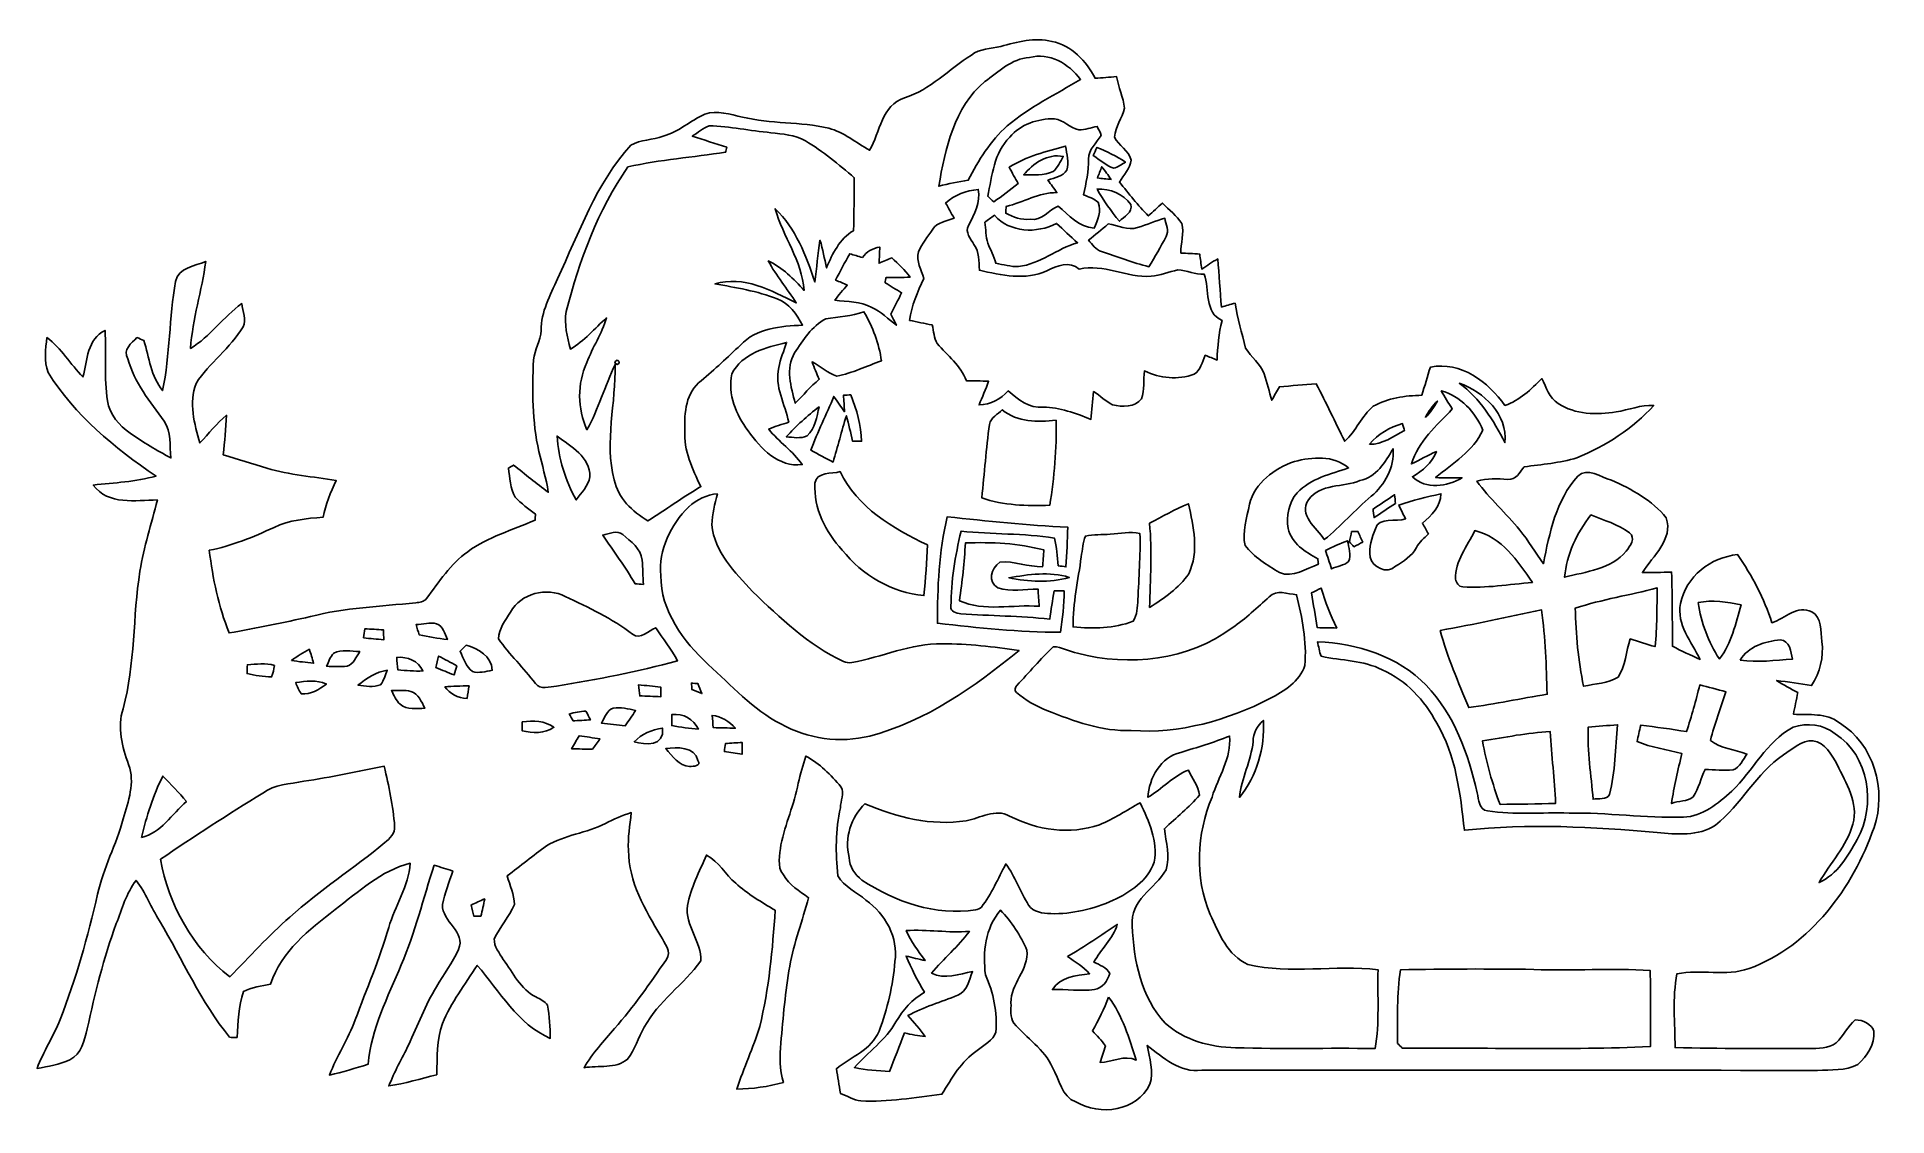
# Model space of a CAD drawing. Header units: centimetres. Extents: x -14.7 to 15, y -9.3 to 8.
import ezdxf

# ---------------------------------------------------------------- set-up
doc = ezdxf.new("R2010")
doc.units = ezdxf.units.CM
doc.header["$MEASUREMENT"] = 0
doc.layers.add('Layer 1', color=7, linetype='Continuous')

msp = doc.modelspace()

# ---------------------------------------------------------------- linework, layer by layer
at = {"layer": 'Layer 1', "color": 251}
for points, knots in [([(0.74366, 7.86941), (1.00859, 7.93926), (1.29011, 8.0204), (1.56527, 7.94949), (1.56527, 7.94949), (1.87995, 7.88917), (2.1142, 7.63341), (2.25743, 7.35894), (2.25743, 7.35894), (2.37173, 7.36565), (2.48814, 7.37482), (2.60279, 7.3847), (2.60279, 7.3847), (2.63384, 7.21325), (2.70792, 7.05273), (2.7305, 6.87917), (2.7305, 6.87917), (2.6924, 6.71901), (2.57986, 6.58495), (2.56893, 6.41562), (2.56893, 6.41562), (2.63313, 6.27521), (2.79823, 6.20219), (2.83527, 6.04661), (2.83527, 6.04661), (2.82363, 5.90973), (2.71639, 5.80602), (2.64866, 5.69278), (2.64866, 5.69278), (2.79788, 5.50827), (2.94252, 5.31813), (3.1115, 5.15056), (3.1115, 5.15056), (3.18699, 5.21935), (3.26249, 5.28814), (3.33869, 5.35693), (3.33869, 5.35693), (3.44099, 5.24722), (3.56941, 5.1562), (3.64807, 5.02673), (3.64807, 5.02673), (3.69217, 4.87433), (3.62656, 4.70958), (3.63467, 4.55401), (3.63467, 4.55401), (3.73345, 4.55048), (3.83575, 4.54519), (3.93524, 4.53849), (3.93524, 4.53849), (3.94617, 4.45876), (3.95746, 4.37868), (3.96946, 4.29824), (3.96946, 4.29824), (4.05342, 4.35398), (4.13526, 4.41431), (4.22557, 4.46052), (4.22557, 4.46052), (4.25062, 4.2037), (4.25873, 3.94511), (4.28625, 3.68794), (4.28625, 3.68794), (4.35786, 3.70911), (4.42983, 3.73063), (4.5025, 3.75038), (4.5025, 3.75038), (4.54448, 3.50767), (4.6101, 3.26954), (4.67148, 3.03142), (4.67148, 3.03142), (4.75968, 2.88572), (4.9089, 2.77813), (4.9717, 2.61514), (4.9717, 2.61514), (5.01756, 2.47685), (5.05319, 2.33398), (5.09094, 2.19251), (5.09094, 2.19251), (5.13327, 2.26413), (5.17313, 2.33715), (5.21335, 2.40983), (5.21335, 2.40983), (5.41055, 2.42499), (5.6067, 2.44228), (5.80425, 2.45674), (5.80425, 2.45674), (5.963, 2.15336), (6.11011, 1.84397), (6.26181, 1.5367), (6.26181, 1.5367), (6.44737, 1.69616), (6.53062, 1.94275), (6.72042, 2.09726), (6.72042, 2.09726), (6.95396, 2.23414), (7.2323, 2.26483), (7.49864, 2.27401), (7.49864, 2.27401), (7.54627, 2.42358), (7.58825, 2.57493), (7.63552, 2.72415), (7.63552, 2.72415), (8.12906, 2.82504), (8.56192, 2.48567), (8.83285, 2.11032), (8.83285, 2.11032), (9.06921, 2.19181), (9.25336, 2.36538), (9.42269, 2.54212), (9.42269, 2.54212), (9.49889, 2.40136), (9.53664, 2.22567), (9.68763, 2.14101), (9.68763, 2.14101), (9.95927, 1.96356), (10.30676, 1.95263), (10.6172, 2.00801), (10.6172, 2.00801), (10.81934, 2.03553), (11.01302, 2.12231), (11.21974, 2.11102), (11.21974, 2.11102), (10.88319, 1.73743), (10.45034, 1.4605), (9.98679, 1.27106), (9.98679, 1.27106), (9.71268, 1.18639), (9.4234, 1.16558), (9.14118, 1.1243), (9.14118, 1.1243), (9.07168, 1.04105), (9.00783, 0.9084), (8.87942, 0.92428), (8.87942, 0.92428), (8.71291, 0.94121), (8.54498, 0.94227), (8.38235, 0.89711), (8.38235, 0.89711), (8.5852, 0.61242), (8.84767, 0.37853), (9.07168, 0.11148), (9.07168, 0.11148), (9.20821, -0.06103), (9.32321, -0.25012), (9.45162, -0.42898), (9.45162, -0.42898), (9.5444, 0.06315), (9.652, 0.5902), (9.99913, 0.97331), (9.99913, 0.97331), (10.154, 1.12995), (10.37202, 0.95144), (10.53994, 0.91299), (10.53994, 0.91299), (10.86485, 0.77047), (11.19329, 0.58455), (11.42047, 0.30762), (11.42047, 0.30762), (11.53372, -0.04445), (11.20599, -0.29986), (11.03736, -0.57079), (11.03736, -0.57079), (11.19293, -0.57115), (11.34992, -0.56797), (11.50585, -0.56409), (11.50585, -0.56409), (11.51819, -0.95991), (11.51819, -1.35608), (11.51819, -1.7526), (11.51819, -1.7526), (11.6646, -1.82739), (11.81312, -1.89724), (11.96375, -1.96391), (11.96375, -1.96391), (11.82617, -1.67781), (11.58169, -1.40935), (11.64837, -1.06468), (11.64837, -1.06468), (11.73233, -0.63606), (12.13732, -0.32314), (12.56418, -0.28293), (12.56418, -0.28293), (12.79701, -0.62089), (12.98998, -0.98531), (13.11628, -1.37689), (13.11628, -1.37689), (13.32371, -1.3081), (13.52867, -1.08126), (13.75445, -1.20191), (13.75445, -1.20191), (13.92626, -1.28446), (13.89274, -1.52012), (13.91744, -1.6764), (13.91744, -1.6764), (13.94777, -1.92581), (13.88745, -2.17382), (13.75198, -2.38231), (13.75198, -2.38231), (13.56431, -2.35373), (13.37627, -2.32622), (13.1893, -2.30082), (13.1893, -2.30082), (13.29831, -2.37384), (13.41402, -2.43558), (13.53079, -2.4959), (13.53079, -2.4959), (13.50751, -2.61126), (13.48352, -2.72627), (13.46059, -2.84198), (13.46059, -2.84198), (13.71036, -2.86138), (13.98799, -2.81234), (14.19825, -2.98097), (14.19825, -2.98097), (14.75281, -3.31858), (14.96131, -4.06329), (14.75317, -4.66231), (14.75317, -4.66231), (14.40921, -5.63033), (13.74175, -6.55673), (12.74762, -6.92397), (12.74762, -6.92397), (12.37227, -7.05203), (11.97081, -6.93208), (11.59122, -7.00617), (11.59122, -7.00617), (11.51678, -7.39528), (11.56053, -7.79674), (11.56194, -8.19079), (11.56194, -8.19079), (12.27631, -8.20702), (12.99139, -8.20596), (13.70647, -8.20455), (13.70647, -8.20455), (13.85182, -8.20067), (14.02468, -8.21302), (14.14639, -8.11424), (14.14639, -8.11424), (14.25998, -8.001), (14.33089, -7.84966), (14.45295, -7.74453), (14.45295, -7.74453), (14.57219, -7.74806), (14.71154, -7.80768), (14.7514, -7.92939), (14.7514, -7.92939), (14.76481, -8.13647), (14.64592, -8.33085), (14.49176, -8.45926), (14.49176, -8.45926), (14.29632, -8.56791), (14.06172, -8.54534), (13.84723, -8.55733), (13.84723, -8.55733), (10.55405, -8.55098), (7.26087, -8.55804), (3.96769, -8.55416), (3.96769, -8.55416), (3.61632, -8.59896), (3.34963, -8.35272), (3.09351, -8.15587), (3.09351, -8.15587), (3.12173, -8.36013), (3.20957, -8.57356), (3.13337, -8.77676), (3.13337, -8.77676), (2.93441, -9.21632), (2.33116, -9.28793), (1.94769, -9.06145), (1.94769, -9.06145), (1.71697, -8.97537), (1.68663, -8.70162), (1.57515, -8.51253), (1.57515, -8.51253), (1.44533, -8.21337), (1.15782, -8.03945), (0.95426, -7.79886), (0.95426, -7.79886), (0.88829, -7.70255), (0.91158, -7.58155), (0.9084, -7.47254), (0.9084, -7.47254), (0.89994, -7.16633), (1.20086, -6.93914), (1.16276, -6.63046), (1.16276, -6.63046), (1.06539, -6.39163), (0.91722, -6.17255), (0.73942, -5.98593), (0.73942, -5.98593), (0.49636, -6.27098), (0.45403, -6.66503), (0.49847, -7.02275), (0.49847, -7.02275), (0.62794, -7.30991), (0.69144, -7.62776), (0.6664, -7.94314), (0.6664, -7.94314), (0.62265, -8.08355), (0.4699, -8.14599), (0.3683, -8.23736), (0.3683, -8.23736), (0.11112, -8.40669), (-0.04163, -8.68257), (-0.20038, -8.93798), (-0.20038, -8.93798), (-0.63147, -8.99266), (-1.06363, -9.06709), (-1.49966, -9.04452), (-1.49966, -9.04452), (-1.61678, -9.03217), (-1.71909, -8.96444), (-1.82704, -8.92492), (-1.82704, -8.92492), (-1.84926, -8.79158), (-1.87078, -8.66105), (-1.89195, -8.52911), (-1.89195, -8.52911), (-1.65841, -8.34461), (-1.33068, -8.22078), (-1.20826, -7.92868), (-1.20826, -7.92868), (-1.07033, -7.57061), (-0.98601, -7.19173), (-0.95321, -6.80967), (-0.95321, -6.80967), (-0.89641, -6.42514), (-1.10878, -6.04485), (-1.41817, -5.82789), (-1.41817, -5.82789), (-1.56598, -5.69489), (-1.77024, -5.61305), (-1.86972, -5.43454), (-1.86972, -5.43454), (-1.90712, -5.07118), (-1.90853, -4.70041), (-1.8288, -4.34234), (-1.8288, -4.34234), (-1.83021, -4.23757), (-1.75084, -4.10669), (-1.81998, -4.00685), (-1.81998, -4.00685), (-1.98085, -3.81635), (-2.16076, -3.63537), (-2.3816, -3.51473), (-2.3816, -3.51473), (-2.42852, -3.6576), (-2.47086, -3.80259), (-2.50402, -3.9497), (-2.50402, -3.9497), (-2.56611, -4.28731), (-2.71392, -4.60163), (-2.78236, -4.93783), (-2.78236, -4.93783), (-2.79506, -5.09482), (-2.85538, -5.28532), (-2.74108, -5.42078), (-2.74108, -5.42078), (-2.65289, -5.58765), (-2.48532, -5.68007), (-2.33751, -5.78591), (-2.33751, -5.78591), (-2.43699, -6.15174), (-2.57528, -6.50804), (-2.63984, -6.88305), (-2.63984, -6.88305), (-2.71251, -7.29121), (-2.74602, -7.70467), (-2.78448, -8.11706), (-2.78448, -8.11706), (-2.80317, -8.32838), (-2.80458, -8.54604), (-2.74144, -8.75101), (-2.74144, -8.75101), (-2.98591, -8.81592), (-3.23744, -8.85613), (-3.49074, -8.85649), (-3.49074, -8.85649), (-3.38067, -8.51711), (-3.2258, -8.19397), (-3.12279, -7.85213), (-3.12279, -7.85213), (-2.97286, -7.24217), (-2.91641, -6.61423), (-2.87373, -5.98876), (-2.87373, -5.98876), (-3.09386, -5.85752), (-3.31788, -5.72699), (-3.50696, -5.55307), (-3.50696, -5.55307), (-3.67559, -5.41408), (-3.78072, -5.20771), (-3.97686, -5.10222), (-3.97686, -5.10222), (-4.09116, -5.36751), (-4.22663, -5.62751), (-4.28237, -5.91397), (-4.28237, -5.91397), (-4.32611, -6.23076), (-4.05377, -6.49499), (-4.06612, -6.79944), (-4.06612, -6.79944), (-4.34023, -7.1755), (-4.74839, -7.44926), (-4.97487, -7.86377), (-4.97487, -7.86377), (-5.06871, -8.03204), (-5.12939, -8.22007), (-5.24193, -8.37741), (-5.24193, -8.37741), (-5.43243, -8.53475), (-5.71394, -8.47337), (-5.94043, -8.51288), (-5.94043, -8.51288), (-5.80708, -8.28181), (-5.62363, -8.08567), (-5.45112, -7.88388), (-5.45112, -7.88388), (-5.14562, -7.53674), (-4.87998, -7.1561), (-4.61963, -6.7751), (-4.61963, -6.7751), (-4.52649, -6.65092), (-4.65596, -6.51157), (-4.70676, -6.40151), (-4.70676, -6.40151), (-4.96394, -5.98346), (-5.22429, -5.53085), (-5.22852, -5.02603), (-5.22852, -5.02603), (-5.24122, -4.82283), (-5.20277, -4.6228), (-5.18372, -4.42207), (-5.18372, -4.42207), (-5.328, -4.46476), (-5.46488, -4.52861), (-5.59894, -4.59669), (-5.59894, -4.59669), (-5.89986, -4.75333), (-6.25334, -4.77414), (-6.54332, -4.95653), (-6.54332, -4.95653), (-6.75887, -5.10893), (-6.96242, -5.27826), (-7.17444, -5.43595), (-7.17444, -5.43595), (-7.12858, -5.58765), (-7.06085, -5.73546), (-7.05591, -5.89739), (-7.05591, -5.89739), (-7.14481, -6.09071), (-7.29192, -6.25193), (-7.38011, -6.4449), (-7.38011, -6.4449), (-7.3914, -6.57084), (-7.29403, -6.67561), (-7.23583, -6.77898), (-7.23583, -6.77898), (-7.0799, -6.98888), (-6.96101, -7.2577), (-6.71266, -7.37729), (-6.71266, -7.37729), (-6.64774, -7.41715), (-6.56731, -7.44326), (-6.52498, -7.51064), (-6.52498, -7.51064), (-6.50099, -7.68667), (-6.47876, -7.86553), (-6.48229, -8.04439), (-6.48229, -8.04439), (-7.0037, -7.8172), (-7.2958, -7.28521), (-7.65422, -6.87176), (-7.65422, -6.87176), (-7.85248, -7.17409), (-8.06944, -7.46936), (-8.21267, -7.8038), (-8.21267, -7.8038), (-8.30651, -8.06768), (-8.29416, -8.35096), (-8.30474, -8.62612), (-8.30474, -8.62612), (-8.55945, -8.69174), (-8.81239, -8.76512), (-9.07239, -8.80604), (-9.07239, -8.80604), (-8.98243, -8.57956), (-8.86707, -8.36471), (-8.75453, -8.14917), (-8.75453, -8.14917), (-8.60954, -7.8359), (-8.49136, -7.50782), (-8.30686, -7.21395), (-8.30686, -7.21395), (-8.19044, -7.01534), (-8.05356, -6.82731), (-7.95584, -6.61811), (-7.95584, -6.61811), (-7.82602, -6.3306), (-8.22572, -6.17361), (-8.21055, -5.89739), (-8.21055, -5.89739), (-8.18162, -5.71077), (-8.10013, -5.53826), (-8.04827, -5.35799), (-8.04827, -5.35799), (-8.14705, -5.32694), (-8.24512, -5.29449), (-8.3439, -5.2645), (-8.3439, -5.2645), (-8.52311, -5.79579), (-8.64553, -6.34753), (-8.87271, -6.86188), (-8.87271, -6.86188), (-9.08685, -7.37976), (-9.35743, -7.8867), (-9.40259, -8.45644), (-9.40259, -8.45644), (-9.6079, -8.52205), (-9.81463, -8.58344), (-10.02453, -8.63283), (-10.02453, -8.63283), (-9.91023, -8.32661), (-9.72185, -8.05427), (-9.61143, -7.74594), (-9.61143, -7.74594), (-9.42975, -7.25346), (-9.21808, -6.77122), (-9.07486, -6.26533), (-9.07486, -6.26533), (-8.96796, -5.91855), (-8.75806, -5.60141), (-8.72913, -5.23311), (-8.72913, -5.23311), (-9.1948, -5.35199), (-9.56169, -5.69031), (-9.93281, -5.97676), (-9.93281, -5.97676), (-10.35191, -6.29885), (-10.79888, -6.64492), (-10.96821, -7.17056), (-10.96821, -7.17056), (-11.11426, -7.2069), (-11.2709, -7.21889), (-11.4046, -7.29298), (-11.4046, -7.29298), (-11.48433, -7.52898), (-11.49244, -7.78016), (-11.50761, -8.02675), (-11.50761, -8.02675), (-11.5376, -8.0264), (-11.59686, -8.02605), (-11.62685, -8.02605), (-11.62685, -8.02605), (-12.08476, -7.4549), (-12.3825, -6.78145), (-12.75256, -6.15491), (-12.75256, -6.15491), (-12.88662, -5.94536), (-12.96846, -5.70301), (-13.12721, -5.51004), (-13.12721, -5.51004), (-13.28314, -5.71394), (-13.3537, -5.96583), (-13.44401, -6.20219), (-13.44401, -6.20219), (-13.64968, -6.7497), (-13.78656, -7.31979), (-13.90932, -7.89058), (-13.90932, -7.89058), (-13.964, -8.07191), (-13.99822, -8.29804), (-14.18908, -8.38553), (-14.18908, -8.38553), (-14.35418, -8.46526), (-14.53762, -8.49383), (-14.71648, -8.52487), (-14.71648, -8.52487), (-14.61241, -8.25429), (-14.45119, -8.01088), (-14.34536, -7.74136), (-14.34536, -7.74136), (-14.08994, -7.08836), (-13.90368, -6.41103), (-13.74352, -5.72946), (-13.74352, -5.72946), (-13.65109, -5.31142), (-13.44507, -4.93148), (-13.33218, -4.52014), (-13.33218, -4.52014), (-13.25316, -4.24074), (-13.1385, -3.93947), (-13.24681, -3.65196), (-13.24681, -3.65196), (-13.35405, -3.36797), (-13.43025, -3.05364), (-13.33606, -2.75484), (-13.33606, -2.75484), (-13.13744, -2.03482), (-13.18119, -1.28094), (-13.06513, -0.54822), (-13.06513, -0.54822), (-13.00339, -0.15981), (-12.87851, 0.21414), (-12.78608, 0.59514), (-12.78608, 0.59514), (-13.13321, 0.58808), (-13.5763, 0.50553), (-13.81301, 0.83291), (-13.81301, 0.83291), (-13.47646, 0.87101), (-13.13427, 0.88406), (-12.80654, 0.97825), (-12.80654, 0.97825), (-13.47329, 1.42663), (-14.1097, 1.9498), (-14.53903, 2.63913), (-14.53903, 2.63913), (-14.60923, 2.81587), (-14.57925, 3.01449), (-14.55773, 3.19899), (-14.55773, 3.19899), (-14.32525, 3.0286), (-14.18202, 2.76895), (-13.97953, 2.56787), (-13.97953, 2.56787), (-13.91038, 2.83104), (-13.90968, 3.17994), (-13.62463, 3.31329), (-13.62463, 3.31329), (-13.60523, 2.93617), (-13.64121, 2.55623), (-13.58618, 2.18158), (-13.58618, 2.18158), (-13.55055, 1.96391), (-13.39956, 1.78682), (-13.22317, 1.6637), (-13.22317, 1.6637), (-13.01256, 1.52047), (-12.79419, 1.38783), (-12.56877, 1.26894), (-12.56877, 1.26894), (-12.58958, 1.46579), (-12.5603, 1.68557), (-12.67883, 1.85773), (-12.67883, 1.85773), (-12.89932, 2.17205), (-13.16143, 2.47615), (-13.25704, 2.85715), (-13.25704, 2.85715), (-13.34382, 3.01237), (-13.20094, 3.10691), (-13.1131, 3.19899), (-13.1131, 3.19899), (-13.07606, 3.18311), (-13.03867, 3.16724), (-13.00127, 3.15101), (-13.00127, 3.15101), (-12.91519, 2.87973), (-12.88838, 2.57493), (-12.70141, 2.34809), (-12.70141, 2.34809), (-12.58041, 2.92523), (-12.59875, 3.52037), (-12.49221, 4.09928), (-12.49221, 4.09928), (-12.45023, 4.32012), (-12.18318, 4.34657), (-12.00891, 4.4196), (-12.00891, 4.4196), (-12.07206, 3.95146), (-12.22128, 3.4985), (-12.25374, 3.02542), (-12.25374, 3.02542), (-11.93588, 3.21381), (-11.72739, 3.52778), (-11.43282, 3.74474), (-11.43282, 3.74474), (-11.41765, 3.62126), (-11.35204, 3.48721), (-11.4113, 3.36903), (-11.4113, 3.36903), (-11.61309, 3.02789), (-11.95176, 2.79471), (-12.16448, 2.46309), (-12.16448, 2.46309), (-12.28372, 2.15794), (-12.19271, 1.81151), (-12.1031, 1.50918), (-12.1031, 1.50918), (-11.9634, 1.66017), (-11.83499, 1.8228), (-11.67483, 1.95298), (-11.67483, 1.95298), (-11.68718, 1.74166), (-11.70693, 1.53035), (-11.7288, 1.31939), (-11.7288, 1.31939), (-11.49526, 1.24636), (-11.26102, 1.17581), (-11.02713, 1.10349), (-11.02713, 1.10349), (-10.66553, 0.99589), (-10.28735, 0.96838), (-9.91658, 0.90593), (-9.91658, 0.90593), (-10.00372, 0.71614), (-10.08733, 0.52458), (-10.1279, 0.31785), (-10.1279, 0.31785), (-10.39495, 0.29704), (-10.66835, 0.27199), (-10.91318, 0.15381), (-10.91318, 0.15381), (-11.24761, -0.00071), (-11.58946, -0.14323), (-11.95317, -0.21273), (-11.95317, -0.21273), (-11.89461, -0.66428), (-11.80606, -1.11619), (-11.63391, -1.53952), (-11.63391, -1.53952), (-11.19681, -1.46509), (-10.76325, -1.37301), (-10.33039, -1.27706), (-10.33039, -1.27706), (-9.77794, -1.13418), (-9.20468, -1.11231), (-8.63988, -1.05692), (-8.63988, -1.05692), (-8.57991, -1.04563), (-8.50653, -1.04281), (-8.46878, -0.98778), (-8.46878, -0.98778), (-8.26841, -0.72108), (-8.08214, -0.43109), (-7.80591, -0.23566), (-7.80591, -0.23566), (-7.48101, 0.00247), (-7.08801, 0.10901), (-6.72465, 0.27093), (-6.72465, 0.27093), (-6.72359, 0.29492), (-6.72112, 0.34255), (-6.72006, 0.36618), (-6.72006, 0.36618), (-6.83542, 0.44909), (-6.9469, 0.53869), (-7.04815, 0.63747), (-7.04815, 0.63747), (-7.12329, 0.78105), (-7.12823, 0.94862), (-7.15504, 1.1049), (-7.15504, 1.1049), (-7.13387, 1.11689), (-7.09119, 1.14053), (-7.07002, 1.15217), (-7.07002, 1.15217), (-6.88552, 1.00789), (-6.70666, 0.85584), (-6.51616, 0.71896), (-6.51616, 0.71896), (-6.54332, 0.94192), (-6.61846, 1.15464), (-6.66433, 1.37336), (-6.66433, 1.37336), (-6.77545, 1.85349), (-6.77298, 2.35126), (-6.75076, 2.84057), (-6.75076, 2.84057), (-6.737, 3.00426), (-6.63328, 3.14643), (-6.63081, 3.31258), (-6.63081, 3.31258), (-6.63011, 3.61209), (-6.48406, 3.87773), (-6.36623, 4.14373), (-6.36623, 4.14373), (-6.0198, 4.87856), (-5.74922, 5.67372), (-5.19183, 6.28297), (-5.19183, 6.28297), (-5.03484, 6.37681), (-4.8387, 6.36411), (-4.66937, 6.42937), (-4.66937, 6.42937), (-4.42454, 6.50064), (-4.23122, 6.67597), (-4.00473, 6.78462), (-4.00473, 6.78462), (-3.80506, 6.84847), (-3.59763, 6.7751), (-3.40113, 6.737), (-3.40113, 6.737), (-2.94675, 6.6227), (-2.47086, 6.66362), (-2.01542, 6.55743), (-2.01542, 6.55743), (-1.77165, 6.49464), (-1.57798, 6.32389), (-1.36066, 6.20466), (-1.36066, 6.20466), (-1.19063, 6.49041), (-1.16523, 6.93279), (-0.79869, 7.04427), (-0.79869, 7.04427), (-0.387, 7.17621), (-0.08326, 7.50252), (0.2734, 7.73077), (0.2734, 7.73077), (0.40746, 7.8419), (0.58561, 7.82532), (0.74366, 7.86941), (0.74366, 7.86941), (0.74366, 7.86941), (0.74366, 7.86941), (0.74366, 7.86941)], [0, 0, 0, 0, 0.00487805, 0.00487805, 0.00487805, 0.00487805, 0.0097561, 0.0097561, 0.0097561, 0.0097561, 0.01463415, 0.01463415, 0.01463415, 0.01463415, 0.0195122, 0.0195122, 0.0195122, 0.0195122, 0.02439024, 0.02439024, 0.02439024, 0.02439024, 0.02926829, 0.02926829, 0.02926829, 0.02926829, 0.03414634, 0.03414634, 0.03414634, 0.03414634, 0.03902439, 0.03902439, 0.03902439, 0.03902439, 0.04390244, 0.04390244, 0.04390244, 0.04390244, 0.04878049, 0.04878049, 0.04878049, 0.04878049, 0.05365854, 0.05365854, 0.05365854, 0.05365854, 0.05853659, 0.05853659, 0.05853659, 0.05853659, 0.06341463, 0.06341463, 0.06341463, 0.06341463, 0.06829268, 0.06829268, 0.06829268, 0.06829268, 0.07317073, 0.07317073, 0.07317073, 0.07317073, 0.07804878, 0.07804878, 0.07804878, 0.07804878, 0.08292683, 0.08292683, 0.08292683, 0.08292683, 0.08780488, 0.08780488, 0.08780488, 0.08780488, 0.09268293, 0.09268293, 0.09268293, 0.09268293, 0.09756098, 0.09756098, 0.09756098, 0.09756098, 0.10243902, 0.10243902, 0.10243902, 0.10243902, 0.10731707, 0.10731707, 0.10731707, 0.10731707, 0.11219512, 0.11219512, 0.11219512, 0.11219512, 0.11707317, 0.11707317, 0.11707317, 0.11707317, 0.12195122, 0.12195122, 0.12195122, 0.12195122, 0.12682927, 0.12682927, 0.12682927, 0.12682927, 0.13170732, 0.13170732, 0.13170732, 0.13170732, 0.13658537, 0.13658537, 0.13658537, 0.13658537, 0.14146341, 0.14146341, 0.14146341, 0.14146341, 0.14634146, 0.14634146, 0.14634146, 0.14634146, 0.15121951, 0.15121951, 0.15121951, 0.15121951, 0.15609756, 0.15609756, 0.15609756, 0.15609756, 0.16097561, 0.16097561, 0.16097561, 0.16097561, 0.16585366, 0.16585366, 0.16585366, 0.16585366, 0.17073171, 0.17073171, 0.17073171, 0.17073171, 0.17560976, 0.17560976, 0.17560976, 0.17560976, 0.1804878, 0.1804878, 0.1804878, 0.1804878, 0.18536585, 0.18536585, 0.18536585, 0.18536585, 0.1902439, 0.1902439, 0.1902439, 0.1902439, 0.19512195, 0.19512195, 0.19512195, 0.19512195, 0.2, 0.2, 0.2, 0.2, 0.20487805, 0.20487805, 0.20487805, 0.20487805, 0.2097561, 0.2097561, 0.2097561, 0.2097561, 0.21463415, 0.21463415, 0.21463415, 0.21463415, 0.2195122, 0.2195122, 0.2195122, 0.2195122, 0.22439024, 0.22439024, 0.22439024, 0.22439024, 0.22926829, 0.22926829, 0.22926829, 0.22926829, 0.23414634, 0.23414634, 0.23414634, 0.23414634, 0.23902439, 0.23902439, 0.23902439, 0.23902439, 0.24390244, 0.24390244, 0.24390244, 0.24390244, 0.24878049, 0.24878049, 0.24878049, 0.24878049, 0.25365854, 0.25365854, 0.25365854, 0.25365854, 0.25853659, 0.25853659, 0.25853659, 0.25853659, 0.26341463, 0.26341463, 0.26341463, 0.26341463, 0.26829268, 0.26829268, 0.26829268, 0.26829268, 0.27317073, 0.27317073, 0.27317073, 0.27317073, 0.27804878, 0.27804878, 0.27804878, 0.27804878, 0.28292683, 0.28292683, 0.28292683, 0.28292683, 0.28780488, 0.28780488, 0.28780488, 0.28780488, 0.29268293, 0.29268293, 0.29268293, 0.29268293, 0.29756098, 0.29756098, 0.29756098, 0.29756098, 0.30243902, 0.30243902, 0.30243902, 0.30243902, 0.30731707, 0.30731707, 0.30731707, 0.30731707, 0.31219512, 0.31219512, 0.31219512, 0.31219512, 0.31707317, 0.31707317, 0.31707317, 0.31707317, 0.32195122, 0.32195122, 0.32195122, 0.32195122, 0.32682927, 0.32682927, 0.32682927, 0.32682927, 0.33170732, 0.33170732, 0.33170732, 0.33170732, 0.33658537, 0.33658537, 0.33658537, 0.33658537, 0.34146341, 0.34146341, 0.34146341, 0.34146341, 0.34634146, 0.34634146, 0.34634146, 0.34634146, 0.35121951, 0.35121951, 0.35121951, 0.35121951, 0.35609756, 0.35609756, 0.35609756, 0.35609756, 0.36097561, 0.36097561, 0.36097561, 0.36097561, 0.36585366, 0.36585366, 0.36585366, 0.36585366, 0.37073171, 0.37073171, 0.37073171, 0.37073171, 0.37560976, 0.37560976, 0.37560976, 0.37560976, 0.3804878, 0.3804878, 0.3804878, 0.3804878, 0.38536585, 0.38536585, 0.38536585, 0.38536585, 0.3902439, 0.3902439, 0.3902439, 0.3902439, 0.39512195, 0.39512195, 0.39512195, 0.39512195, 0.4, 0.4, 0.4, 0.4, 0.40487805, 0.40487805, 0.40487805, 0.40487805, 0.4097561, 0.4097561, 0.4097561, 0.4097561, 0.41463415, 0.41463415, 0.41463415, 0.41463415, 0.4195122, 0.4195122, 0.4195122, 0.4195122, 0.42439024, 0.42439024, 0.42439024, 0.42439024, 0.42926829, 0.42926829, 0.42926829, 0.42926829, 0.43414634, 0.43414634, 0.43414634, 0.43414634, 0.43902439, 0.43902439, 0.43902439, 0.43902439, 0.44390244, 0.44390244, 0.44390244, 0.44390244, 0.44878049, 0.44878049, 0.44878049, 0.44878049, 0.45365854, 0.45365854, 0.45365854, 0.45365854, 0.45853659, 0.45853659, 0.45853659, 0.45853659, 0.46341463, 0.46341463, 0.46341463, 0.46341463, 0.46829268, 0.46829268, 0.46829268, 0.46829268, 0.47317073, 0.47317073, 0.47317073, 0.47317073, 0.47804878, 0.47804878, 0.47804878, 0.47804878, 0.48292683, 0.48292683, 0.48292683, 0.48292683, 0.48780488, 0.48780488, 0.48780488, 0.48780488, 0.49268293, 0.49268293, 0.49268293, 0.49268293, 0.49756098, 0.49756098, 0.49756098, 0.49756098, 0.50243902, 0.50243902, 0.50243902, 0.50243902, 0.50731707, 0.50731707, 0.50731707, 0.50731707, 0.51219512, 0.51219512, 0.51219512, 0.51219512, 0.51707317, 0.51707317, 0.51707317, 0.51707317, 0.52195122, 0.52195122, 0.52195122, 0.52195122, 0.52682927, 0.52682927, 0.52682927, 0.52682927, 0.53170732, 0.53170732, 0.53170732, 0.53170732, 0.53658537, 0.53658537, 0.53658537, 0.53658537, 0.54146341, 0.54146341, 0.54146341, 0.54146341, 0.54634146, 0.54634146, 0.54634146, 0.54634146, 0.55121951, 0.55121951, 0.55121951, 0.55121951, 0.55609756, 0.55609756, 0.55609756, 0.55609756, 0.56097561, 0.56097561, 0.56097561, 0.56097561, 0.56585366, 0.56585366, 0.56585366, 0.56585366, 0.57073171, 0.57073171, 0.57073171, 0.57073171, 0.57560976, 0.57560976, 0.57560976, 0.57560976, 0.5804878, 0.5804878, 0.5804878, 0.5804878, 0.58536585, 0.58536585, 0.58536585, 0.58536585, 0.5902439, 0.5902439, 0.5902439, 0.5902439, 0.59512195, 0.59512195, 0.59512195, 0.59512195, 0.6, 0.6, 0.6, 0.6, 0.60487805, 0.60487805, 0.60487805, 0.60487805, 0.6097561, 0.6097561, 0.6097561, 0.6097561, 0.61463415, 0.61463415, 0.61463415, 0.61463415, 0.6195122, 0.6195122, 0.6195122, 0.6195122, 0.62439024, 0.62439024, 0.62439024, 0.62439024, 0.62926829, 0.62926829, 0.62926829, 0.62926829, 0.63414634, 0.63414634, 0.63414634, 0.63414634, 0.63902439, 0.63902439, 0.63902439, 0.63902439, 0.64390244, 0.64390244, 0.64390244, 0.64390244, 0.64878049, 0.64878049, 0.64878049, 0.64878049, 0.65365854, 0.65365854, 0.65365854, 0.65365854, 0.65853659, 0.65853659, 0.65853659, 0.65853659, 0.66341463, 0.66341463, 0.66341463, 0.66341463, 0.66829268, 0.66829268, 0.66829268, 0.66829268, 0.67317073, 0.67317073, 0.67317073, 0.67317073, 0.67804878, 0.67804878, 0.67804878, 0.67804878, 0.68292683, 0.68292683, 0.68292683, 0.68292683, 0.68780488, 0.68780488, 0.68780488, 0.68780488, 0.69268293, 0.69268293, 0.69268293, 0.69268293, 0.69756098, 0.69756098, 0.69756098, 0.69756098, 0.70243902, 0.70243902, 0.70243902, 0.70243902, 0.70731707, 0.70731707, 0.70731707, 0.70731707, 0.71219512, 0.71219512, 0.71219512, 0.71219512, 0.71707317, 0.71707317, 0.71707317, 0.71707317, 0.72195122, 0.72195122, 0.72195122, 0.72195122, 0.72682927, 0.72682927, 0.72682927, 0.72682927, 0.73170732, 0.73170732, 0.73170732, 0.73170732, 0.73658537, 0.73658537, 0.73658537, 0.73658537, 0.74146341, 0.74146341, 0.74146341, 0.74146341, 0.74634146, 0.74634146, 0.74634146, 0.74634146, 0.75121951, 0.75121951, 0.75121951, 0.75121951, 0.75609756, 0.75609756, 0.75609756, 0.75609756, 0.76097561, 0.76097561, 0.76097561, 0.76097561, 0.76585366, 0.76585366, 0.76585366, 0.76585366, 0.77073171, 0.77073171, 0.77073171, 0.77073171, 0.77560976, 0.77560976, 0.77560976, 0.77560976, 0.7804878, 0.7804878, 0.7804878, 0.7804878, 0.78536585, 0.78536585, 0.78536585, 0.78536585, 0.7902439, 0.7902439, 0.7902439, 0.7902439, 0.79512195, 0.79512195, 0.79512195, 0.79512195, 0.8, 0.8, 0.8, 0.8, 0.80487805, 0.80487805, 0.80487805, 0.80487805, 0.8097561, 0.8097561, 0.8097561, 0.8097561, 0.81463415, 0.81463415, 0.81463415, 0.81463415, 0.8195122, 0.8195122, 0.8195122, 0.8195122, 0.82439024, 0.82439024, 0.82439024, 0.82439024, 0.82926829, 0.82926829, 0.82926829, 0.82926829, 0.83414634, 0.83414634, 0.83414634, 0.83414634, 0.83902439, 0.83902439, 0.83902439, 0.83902439, 0.84390244, 0.84390244, 0.84390244, 0.84390244, 0.84878049, 0.84878049, 0.84878049, 0.84878049, 0.85365854, 0.85365854, 0.85365854, 0.85365854, 0.85853659, 0.85853659, 0.85853659, 0.85853659, 0.86341463, 0.86341463, 0.86341463, 0.86341463, 0.86829268, 0.86829268, 0.86829268, 0.86829268, 0.87317073, 0.87317073, 0.87317073, 0.87317073, 0.87804878, 0.87804878, 0.87804878, 0.87804878, 0.88292683, 0.88292683, 0.88292683, 0.88292683, 0.88780488, 0.88780488, 0.88780488, 0.88780488, 0.89268293, 0.89268293, 0.89268293, 0.89268293, 0.89756098, 0.89756098, 0.89756098, 0.89756098, 0.90243902, 0.90243902, 0.90243902, 0.90243902, 0.90731707, 0.90731707, 0.90731707, 0.90731707, 0.91219512, 0.91219512, 0.91219512, 0.91219512, 0.91707317, 0.91707317, 0.91707317, 0.91707317, 0.92195122, 0.92195122, 0.92195122, 0.92195122, 0.92682927, 0.92682927, 0.92682927, 0.92682927, 0.93170732, 0.93170732, 0.93170732, 0.93170732, 0.93658537, 0.93658537, 0.93658537, 0.93658537, 0.94146341, 0.94146341, 0.94146341, 0.94146341, 0.94634146, 0.94634146, 0.94634146, 0.94634146, 0.95121951, 0.95121951, 0.95121951, 0.95121951, 0.95609756, 0.95609756, 0.95609756, 0.95609756, 0.96097561, 0.96097561, 0.96097561, 0.96097561, 0.96585366, 0.96585366, 0.96585366, 0.96585366, 0.97073171, 0.97073171, 0.97073171, 0.97073171, 0.97560976, 0.97560976, 0.97560976, 0.97560976, 0.9804878, 0.9804878, 0.9804878, 0.9804878, 0.98536585, 0.98536585, 0.98536585, 0.98536585, 0.9902439, 0.9902439, 0.9902439, 0.9902439, 1, 1, 1, 1]), ([(1.20438, 7.6902), (0.91757, 7.67609), (0.71049, 7.45808), (0.4886, 7.30673), (0.4886, 7.30673), (-0.00247, 6.89257), (-0.14852, 6.23076), (-0.25012, 5.62539), (-0.25012, 5.62539), (-0.09525, 5.67196), (0.06491, 5.69242), (0.22401, 5.7217), (0.22401, 5.7217), (0.38206, 6.04449), (0.58244, 6.35176), (0.84737, 6.59659), (0.84737, 6.59659), (1.20544, 6.89469), (1.62595, 7.10142), (2.02389, 7.33919), (2.02389, 7.33919), (1.84044, 7.59037), (1.52329, 7.77946), (1.20438, 7.6902), (1.20438, 7.6902), (1.20438, 7.6902), (1.20438, 7.6902), (1.20438, 7.6902)], [0, 0, 0, 0, 0.125, 0.125, 0.125, 0.125, 0.25, 0.25, 0.25, 0.25, 0.375, 0.375, 0.375, 0.375, 0.5, 0.5, 0.5, 0.5, 0.625, 0.625, 0.625, 0.625, 0.75, 0.75, 0.75, 0.75, 1, 1, 1, 1]), ([(-4.20476, 6.42902), (-4.02026, 6.37046), (-3.83505, 6.31296), (-3.65125, 6.25157), (-3.65125, 6.25157), (-3.65584, 6.23182), (-3.66501, 6.19231), (-3.66924, 6.17255), (-3.66924, 6.17255), (-4.191, 6.09282), (-4.72264, 6.05226), (-5.23628, 5.93725), (-5.23628, 5.93725), (-5.71994, 5.24192), (-6.01768, 4.43477), (-6.22653, 3.61809), (-6.22653, 3.61809), (-6.26392, 3.41348), (-6.20889, 3.21063), (-6.15844, 3.01343), (-6.15844, 3.01343), (-5.93619, 3.14396), (-5.7725, 3.34857), (-5.57883, 3.51402), (-5.57883, 3.51402), (-5.65573, 3.26319), (-5.80531, 3.04341), (-5.89527, 2.79753), (-5.89527, 2.79753), (-6.05296, 2.45745), (-6.04873, 2.06199), (-5.89351, 1.72156), (-5.89351, 1.72156), (-5.7083, 2.05458), (-5.60564, 2.42429), (-5.44301, 2.76719), (-5.44301, 2.76719), (-5.42466, 2.15194), (-5.61975, 1.53), (-5.45536, 0.91899), (-5.45536, 0.91899), (-5.39715, 0.62371), (-5.16467, 0.40781), (-4.91631, 0.25823), (-4.91631, 0.25823), (-4.63056, 0.43709), (-4.35963, 0.63923), (-4.06718, 0.80751), (-4.06718, 0.80751), (-4.20441, 1.09008), (-4.34375, 1.38818), (-4.3247, 1.71062), (-4.3247, 1.71062), (-4.33282, 1.99214), (-4.30918, 2.32375), (-4.06118, 2.50754), (-4.06118, 2.50754), (-3.8421, 2.68817), (-3.63784, 2.88466), (-3.43112, 3.07869), (-3.43112, 3.07869), (-3.17253, 3.35245), (-2.78765, 3.38138), (-2.43523, 3.39796), (-2.43523, 3.39796), (-2.5273, 3.57329), (-2.65289, 3.7465), (-2.84304, 3.82129), (-2.84304, 3.82129), (-3.16336, 3.94653), (-3.50449, 3.99979), (-3.8414, 4.05977), (-3.8414, 4.05977), (-3.3782, 4.20053), (-2.9397, 3.95393), (-2.53718, 3.75603), (-2.53718, 3.75603), (-2.68217, 3.98357), (-2.8575, 4.19171), (-2.98662, 4.42948), (-2.98662, 4.42948), (-2.75696, 4.32118), (-2.57739, 4.14126), (-2.41088, 3.95429), (-2.41088, 3.95429), (-2.44651, 4.43089), (-2.74638, 4.81894), (-2.8769, 5.26521), (-2.8769, 5.26521), (-2.54282, 4.95194), (-2.38231, 4.51309), (-2.23626, 4.09116), (-2.23626, 4.09116), (-2.21121, 4.31518), (-2.18969, 4.53884), (-2.15583, 4.76109), (-2.15583, 4.76109), (-2.10996, 4.61504), (-2.08386, 4.4644), (-2.0507, 4.31518), (-2.0507, 4.31518), (-1.95545, 4.54766), (-1.84256, 4.77979), (-1.61784, 4.91349), (-1.61784, 4.91349), (-1.61008, 5.19677), (-1.6069, 5.4797), (-1.60479, 5.76298), (-1.60479, 5.76298), (-1.85349, 5.97747), (-2.10996, 6.18525), (-2.39078, 6.35635), (-2.39078, 6.35635), (-2.55764, 6.45195), (-2.75731, 6.46289), (-2.94323, 6.48547), (-2.94323, 6.48547), (-3.27378, 6.51581), (-3.60116, 6.58495), (-3.93277, 6.59659), (-3.93277, 6.59659), (-4.03331, 6.56096), (-4.11551, 6.48582), (-4.20476, 6.42902), (-4.20476, 6.42902), (-4.20476, 6.42902), (-4.20476, 6.42902), (-4.20476, 6.42902)], [0, 0, 0, 0, 0.03030303, 0.03030303, 0.03030303, 0.03030303, 0.06060606, 0.06060606, 0.06060606, 0.06060606, 0.09090909, 0.09090909, 0.09090909, 0.09090909, 0.12121212, 0.12121212, 0.12121212, 0.12121212, 0.15151515, 0.15151515, 0.15151515, 0.15151515, 0.18181818, 0.18181818, 0.18181818, 0.18181818, 0.21212121, 0.21212121, 0.21212121, 0.21212121, 0.24242424, 0.24242424, 0.24242424, 0.24242424, 0.27272727, 0.27272727, 0.27272727, 0.27272727, 0.3030303, 0.3030303, 0.3030303, 0.3030303, 0.33333333, 0.33333333, 0.33333333, 0.33333333, 0.36363636, 0.36363636, 0.36363636, 0.36363636, 0.39393939, 0.39393939, 0.39393939, 0.39393939, 0.42424242, 0.42424242, 0.42424242, 0.42424242, 0.45454545, 0.45454545, 0.45454545, 0.45454545, 0.48484848, 0.48484848, 0.48484848, 0.48484848, 0.51515152, 0.51515152, 0.51515152, 0.51515152, 0.54545455, 0.54545455, 0.54545455, 0.54545455, 0.57575758, 0.57575758, 0.57575758, 0.57575758, 0.60606061, 0.60606061, 0.60606061, 0.60606061, 0.63636364, 0.63636364, 0.63636364, 0.63636364, 0.66666667, 0.66666667, 0.66666667, 0.66666667, 0.6969697, 0.6969697, 0.6969697, 0.6969697, 0.72727273, 0.72727273, 0.72727273, 0.72727273, 0.75757576, 0.75757576, 0.75757576, 0.75757576, 0.78787879, 0.78787879, 0.78787879, 0.78787879, 0.81818182, 0.81818182, 0.81818182, 0.81818182, 0.84848485, 0.84848485, 0.84848485, 0.84848485, 0.87878788, 0.87878788, 0.87878788, 0.87878788, 0.90909091, 0.90909091, 0.90909091, 0.90909091, 0.93939394, 0.93939394, 0.93939394, 0.93939394, 1, 1, 1, 1]), ([(0.889, 6.41279), (0.63394, 6.16338), (0.60537, 5.79508), (0.53552, 5.46594), (0.53552, 5.46594), (0.56762, 5.43631), (0.60007, 5.40667), (0.63253, 5.37633), (0.63253, 5.37633), (0.76729, 5.46806), (0.89535, 5.5686), (1.02306, 5.66984), (1.02306, 5.66984), (0.97614, 5.75804), (0.92604, 5.84412), (0.87771, 5.9309), (0.87771, 5.9309), (1.15499, 6.10306), (1.47285, 6.18737), (1.78506, 6.27062), (1.78506, 6.27062), (1.80093, 6.14398), (1.84573, 6.01204), (1.80516, 5.88574), (1.80516, 5.88574), (1.74519, 5.77815), (1.60302, 5.77039), (1.50107, 5.72135), (1.50107, 5.72135), (1.54975, 5.65609), (1.59879, 5.59118), (1.64465, 5.52379), (1.64465, 5.52379), (1.35431, 5.52838), (1.10702, 5.36716), (0.8322, 5.3026), (0.8322, 5.3026), (0.83009, 5.27509), (0.8255, 5.22005), (0.82338, 5.19254), (0.82338, 5.19254), (0.94686, 5.13644), (1.07386, 5.07788), (1.21567, 5.09658), (1.21567, 5.09658), (1.41005, 5.06413), (1.50812, 5.24898), (1.66617, 5.30931), (1.66617, 5.30931), (1.84009, 5.16255), (1.99249, 4.96958), (2.24296, 4.95476), (2.24296, 4.95476), (2.29658, 5.08529), (2.36643, 5.22323), (2.30611, 5.36857), (2.30611, 5.36857), (2.23943, 5.42784), (2.15336, 5.45571), (2.07186, 5.48711), (2.07186, 5.48711), (2.11279, 5.6769), (2.15441, 5.86775), (2.1523, 6.06319), (2.1523, 6.06319), (2.153, 6.21665), (2.27647, 6.32213), (2.35691, 6.43855), (2.35691, 6.43855), (2.34033, 6.49005), (2.31422, 6.53768), (2.29094, 6.58601), (2.29094, 6.58601), (2.19251, 6.5659), (2.09585, 6.53309), (1.99496, 6.53027), (1.99496, 6.53027), (1.85455, 6.56202), (1.75048, 6.69043), (1.60514, 6.70913), (1.60514, 6.70913), (1.33914, 6.71089), (1.06327, 6.6227), (0.889, 6.41279), (0.889, 6.41279), (0.889, 6.41279), (0.889, 6.41279), (0.889, 6.41279)], [0, 0, 0, 0, 0.04347826, 0.04347826, 0.04347826, 0.04347826, 0.08695652, 0.08695652, 0.08695652, 0.08695652, 0.13043478, 0.13043478, 0.13043478, 0.13043478, 0.17391304, 0.17391304, 0.17391304, 0.17391304, 0.2173913, 0.2173913, 0.2173913, 0.2173913, 0.26086957, 0.26086957, 0.26086957, 0.26086957, 0.30434783, 0.30434783, 0.30434783, 0.30434783, 0.34782609, 0.34782609, 0.34782609, 0.34782609, 0.39130435, 0.39130435, 0.39130435, 0.39130435, 0.43478261, 0.43478261, 0.43478261, 0.43478261, 0.47826087, 0.47826087, 0.47826087, 0.47826087, 0.52173913, 0.52173913, 0.52173913, 0.52173913, 0.56521739, 0.56521739, 0.56521739, 0.56521739, 0.60869565, 0.60869565, 0.60869565, 0.60869565, 0.65217391, 0.65217391, 0.65217391, 0.65217391, 0.69565217, 0.69565217, 0.69565217, 0.69565217, 0.73913043, 0.73913043, 0.73913043, 0.73913043, 0.7826087, 0.7826087, 0.7826087, 0.7826087, 0.82608696, 0.82608696, 0.82608696, 0.82608696, 0.86956522, 0.86956522, 0.86956522, 0.86956522, 0.91304348, 0.91304348, 0.91304348, 0.91304348, 1, 1, 1, 1]), ([(2.28565, 6.25016), (2.26589, 6.20642), (2.24684, 6.16197), (2.2285, 6.11752), (2.2285, 6.11752), (2.33715, 6.04979), (2.43381, 5.95771), (2.55693, 5.91608), (2.55693, 5.91608), (2.62502, 5.93407), (2.68287, 5.97641), (2.74355, 6.01028), (2.74355, 6.01028), (2.60421, 6.11329), (2.44404, 6.18243), (2.28565, 6.25016), (2.28565, 6.25016), (2.28565, 6.25016), (2.28565, 6.25016), (2.28565, 6.25016)], [0, 0, 0, 0, 0.16666667, 0.16666667, 0.16666667, 0.16666667, 0.33333333, 0.33333333, 0.33333333, 0.33333333, 0.5, 0.5, 0.5, 0.5, 0.66666667, 0.66666667, 0.66666667, 0.66666667, 1, 1, 1, 1]), ([(1.10913, 5.80884), (1.26683, 5.81554), (1.43722, 5.79261), (1.58432, 5.8607), (1.58432, 5.8607), (1.65806, 5.92667), (1.70039, 6.01839), (1.7466, 6.10376), (1.7466, 6.10376), (1.49789, 6.15668), (1.26118, 5.99087), (1.10913, 5.80884), (1.10913, 5.80884), (1.10913, 5.80884), (1.10913, 5.80884), (1.10913, 5.80884)], [0, 0, 0, 0, 0.2, 0.2, 0.2, 0.2, 0.4, 0.4, 0.4, 0.4, 0.6, 0.6, 0.6, 0.6, 1, 1, 1, 1]), ([(2.36502, 5.93866), (2.34139, 5.87904), (2.31775, 5.81942), (2.29517, 5.7591), (2.29517, 5.7591), (2.3682, 5.75098), (2.44122, 5.74393), (2.51495, 5.73652), (2.51495, 5.73652), (2.46592, 5.80496), (2.41618, 5.87234), (2.36502, 5.93866), (2.36502, 5.93866), (2.36502, 5.93866), (2.36502, 5.93866), (2.36502, 5.93866)], [0, 0, 0, 0, 0.2, 0.2, 0.2, 0.2, 0.4, 0.4, 0.4, 0.4, 0.6, 0.6, 0.6, 0.6, 1, 1, 1, 1]), ([(-0.1397, 5.35658), (-0.0949, 5.27614), (-0.04868, 5.19606), (-0.00564, 5.11422), (-0.00564, 5.11422), (-0.12383, 5.06342), (-0.27234, 5.05143), (-0.34749, 4.93536), (-0.34749, 4.93536), (-0.42792, 4.81859), (-0.51717, 4.705), (-0.57679, 4.57553), (-0.57679, 4.57553), (-0.61454, 4.42348), (-0.52917, 4.2866), (-0.49071, 4.14584), (-0.49071, 4.14584), (-0.59126, 3.93206), (-0.68615, 3.71052), (-0.71755, 3.47451), (-0.71755, 3.47451), (-0.59761, 3.4484), (-0.47731, 3.42477), (-0.35666, 3.40078), (-0.35666, 3.40078), (-0.32808, 3.30235), (-0.32773, 3.19229), (-0.27623, 3.10162), (-0.27623, 3.10162), (-0.10901, 2.91324), (0.10054, 2.74955), (0.19262, 2.50719), (0.19262, 2.50719), (0.3115, 2.50508), (0.43039, 2.50225), (0.54963, 2.49872), (0.54963, 2.49872), (0.50483, 2.36961), (0.44591, 2.24578), (0.39582, 2.11843), (0.39582, 2.11843), (0.58208, 2.12549), (0.74295, 2.20627), (0.86431, 2.3428), (0.86431, 2.3428), (1.02517, 2.20627), (1.19592, 2.05599), (1.42663, 2.08492), (1.42663, 2.08492), (1.69369, 2.07469), (1.94627, 1.98861), (2.18934, 1.88489), (2.18934, 1.88489), (2.20768, 2.03376), (2.21897, 2.18369), (2.23449, 2.33257), (2.23449, 2.33257), (2.33715, 2.26307), (2.42993, 2.1784), (2.53859, 2.11737), (2.53859, 2.11737), (2.6924, 2.08739), (2.89807, 2.07539), (3.00284, 2.21721), (3.00284, 2.21721), (3.05647, 2.35832), (3.02577, 2.51813), (3.04906, 2.66418), (3.04906, 2.66418), (3.29671, 2.53929), (3.58704, 2.52095), (3.84916, 2.60985), (3.84916, 2.60985), (3.95393, 2.67511), (3.97087, 2.81129), (4.02378, 2.9143), (4.02378, 2.9143), (4.08728, 2.8896), (4.15043, 2.86385), (4.21393, 2.8381), (4.21393, 2.8381), (4.22451, 3.05118), (4.23862, 3.26637), (4.29683, 3.47239), (4.29683, 3.47239), (4.00791, 3.59516), (4.09328, 3.96946), (4.00932, 4.21534), (4.00932, 4.21534), (3.86468, 4.21287), (3.72816, 4.2732), (3.58634, 4.28519), (3.58634, 4.28519), (3.44276, 4.25274), (3.30518, 4.19382), (3.15666, 4.1843), (3.15666, 4.1843), (2.7619, 4.14831), (2.39501, 4.39526), (2.00166, 4.29472), (2.00166, 4.29472), (1.85491, 4.439), (1.64253, 4.34587), (1.48308, 4.27108), (1.48308, 4.27108), (1.14335, 4.11092), (0.75071, 4.19841), (0.40076, 4.2799), (0.40076, 4.2799), (0.39299, 4.41995), (0.40111, 4.57165), (0.31397, 4.69089), (0.31397, 4.69089), (0.26529, 4.78367), (0.16228, 4.88774), (0.22789, 4.9971), (0.22789, 4.9971), (0.32526, 5.17525), (0.41839, 5.36575), (0.38241, 5.57601), (0.38241, 5.57601), (0.18803, 5.55449), (0.00459, 5.49063), (-0.1397, 5.35658), (-0.1397, 5.35658), (-0.1397, 5.35658), (-0.1397, 5.35658), (-0.1397, 5.35658)], [0, 0, 0, 0, 0.03030303, 0.03030303, 0.03030303, 0.03030303, 0.06060606, 0.06060606, 0.06060606, 0.06060606, 0.09090909, 0.09090909, 0.09090909, 0.09090909, 0.12121212, 0.12121212, 0.12121212, 0.12121212, 0.15151515, 0.15151515, 0.15151515, 0.15151515, 0.18181818, 0.18181818, 0.18181818, 0.18181818, 0.21212121, 0.21212121, 0.21212121, 0.21212121, 0.24242424, 0.24242424, 0.24242424, 0.24242424, 0.27272727, 0.27272727, 0.27272727, 0.27272727, 0.3030303, 0.3030303, 0.3030303, 0.3030303, 0.33333333, 0.33333333, 0.33333333, 0.33333333, 0.36363636, 0.36363636, 0.36363636, 0.36363636, 0.39393939, 0.39393939, 0.39393939, 0.39393939, 0.42424242, 0.42424242, 0.42424242, 0.42424242, 0.45454545, 0.45454545, 0.45454545, 0.45454545, 0.48484848, 0.48484848, 0.48484848, 0.48484848, 0.51515152, 0.51515152, 0.51515152, 0.51515152, 0.54545455, 0.54545455, 0.54545455, 0.54545455, 0.57575758, 0.57575758, 0.57575758, 0.57575758, 0.60606061, 0.60606061, 0.60606061, 0.60606061, 0.63636364, 0.63636364, 0.63636364, 0.63636364, 0.66666667, 0.66666667, 0.66666667, 0.66666667, 0.6969697, 0.6969697, 0.6969697, 0.6969697, 0.72727273, 0.72727273, 0.72727273, 0.72727273, 0.75757576, 0.75757576, 0.75757576, 0.75757576, 0.78787879, 0.78787879, 0.78787879, 0.78787879, 0.81818182, 0.81818182, 0.81818182, 0.81818182, 0.84848485, 0.84848485, 0.84848485, 0.84848485, 0.87878788, 0.87878788, 0.87878788, 0.87878788, 0.90909091, 0.90909091, 0.90909091, 0.90909091, 0.93939394, 0.93939394, 0.93939394, 0.93939394, 1, 1, 1, 1]), ([(2.29023, 5.58024), (2.38901, 5.39538), (2.51566, 5.22781), (2.64689, 5.06483), (2.64689, 5.06483), (2.72097, 5.13715), (2.86526, 5.20982), (2.82963, 5.33259), (2.82963, 5.33259), (2.71145, 5.5058), (2.49449, 5.58694), (2.29023, 5.58024), (2.29023, 5.58024), (2.29023, 5.58024), (2.29023, 5.58024), (2.29023, 5.58024)], [0, 0, 0, 0, 0.2, 0.2, 0.2, 0.2, 0.4, 0.4, 0.4, 0.4, 0.6, 0.6, 0.6, 0.6, 1, 1, 1, 1]), ([(0.48719, 5.0486), (0.50659, 4.93712), (0.50236, 4.82141), (0.53446, 4.71276), (0.53446, 4.71276), (0.58138, 4.60692), (0.63218, 4.5025), (0.66499, 4.39067), (0.66499, 4.39067), (0.78528, 4.37092), (0.90523, 4.33282), (1.02835, 4.33846), (1.02835, 4.33846), (1.37724, 4.37515), (1.6443, 4.62739), (1.97556, 4.71911), (1.97556, 4.71911), (1.86549, 4.82565), (1.74766, 4.92337), (1.63901, 5.03096), (1.63901, 5.03096), (1.31798, 4.86269), (0.89641, 4.88139), (0.64135, 5.16008), (0.64135, 5.16008), (0.58984, 5.12304), (0.53869, 5.08564), (0.48719, 5.0486), (0.48719, 5.0486), (0.48719, 5.0486), (0.48719, 5.0486), (0.48719, 5.0486)], [0, 0, 0, 0, 0.11111111, 0.11111111, 0.11111111, 0.11111111, 0.22222222, 0.22222222, 0.22222222, 0.22222222, 0.33333333, 0.33333333, 0.33333333, 0.33333333, 0.44444444, 0.44444444, 0.44444444, 0.44444444, 0.55555556, 0.55555556, 0.55555556, 0.55555556, 0.66666667, 0.66666667, 0.66666667, 0.66666667, 0.77777778, 0.77777778, 0.77777778, 0.77777778, 1, 1, 1, 1]), ([(2.93934, 4.96358), (2.7813, 4.90996), (2.6222, 5.00168), (2.46803, 5.02144), (2.46803, 5.02144), (2.36396, 4.9336), (2.25743, 4.84787), (2.15265, 4.76109), (2.15265, 4.76109), (2.21509, 4.69477), (2.26801, 4.60728), (2.35973, 4.57835), (2.35973, 4.57835), (2.61514, 4.50356), (2.85997, 4.39632), (3.11961, 4.33529), (3.11961, 4.33529), (3.21839, 4.49227), (3.30941, 4.65455), (3.39654, 4.81789), (3.39654, 4.81789), (3.44699, 4.91208), (3.39231, 5.01756), (3.37644, 5.11351), (3.37644, 5.11351), (3.22827, 5.07012), (3.08681, 5.00839), (2.93934, 4.96358), (2.93934, 4.96358), (2.93934, 4.96358), (2.93934, 4.96358), (2.93934, 4.96358)], [0, 0, 0, 0, 0.11111111, 0.11111111, 0.11111111, 0.11111111, 0.22222222, 0.22222222, 0.22222222, 0.22222222, 0.33333333, 0.33333333, 0.33333333, 0.33333333, 0.44444444, 0.44444444, 0.44444444, 0.44444444, 0.55555556, 0.55555556, 0.55555556, 0.55555556, 0.66666667, 0.66666667, 0.66666667, 0.66666667, 0.77777778, 0.77777778, 0.77777778, 0.77777778, 1, 1, 1, 1]), ([(-1.47532, 4.48345), (-1.54305, 4.50321), (-1.61078, 4.52296), (-1.67816, 4.54237), (-1.67816, 4.54237), (-1.75578, 4.40302), (-1.83374, 4.26403), (-1.90429, 4.12115), (-1.90429, 4.12115), (-1.84221, 4.09399), (-1.77976, 4.06718), (-1.71732, 4.03966), (-1.71732, 4.03966), (-1.78823, 3.96311), (-1.85561, 3.88373), (-1.91664, 3.79871), (-1.91664, 3.79871), (-1.71732, 3.77014), (-1.50671, 3.78425), (-1.32503, 3.68229), (-1.32503, 3.68229), (-1.17263, 3.61844), (-1.05974, 3.49391), (-0.92992, 3.39549), (-0.92992, 3.39549), (-0.9585, 3.45687), (-0.98884, 3.51719), (-1.02023, 3.57681), (-1.02023, 3.57681), (-0.96061, 3.6897), (-0.90099, 3.80189), (-0.84631, 3.91724), (-0.84631, 3.91724), (-0.93557, 3.97087), (-1.02411, 4.02449), (-1.11231, 4.07882), (-1.11231, 4.07882), (-1.10772, 4.10034), (-1.0982, 4.14302), (-1.09361, 4.16454), (-1.09361, 4.16454), (-0.96626, 4.16489), (-0.83785, 4.16172), (-0.71014, 4.16772), (-0.71014, 4.16772), (-0.79375, 4.28343), (-0.89817, 4.38185), (-1.00259, 4.47851), (-1.00259, 4.47851), (-1.07174, 4.45064), (-1.14053, 4.42136), (-1.20897, 4.39244), (-1.20897, 4.39244), (-1.20368, 4.47851), (-1.19909, 4.56459), (-1.19662, 4.65032), (-1.19662, 4.65032), (-1.31163, 4.63197), (-1.40935, 4.57729), (-1.47532, 4.48345), (-1.47532, 4.48345), (-1.47532, 4.48345), (-1.47532, 4.48345), (-1.47532, 4.48345)], [0, 0, 0, 0, 0.05882353, 0.05882353, 0.05882353, 0.05882353, 0.11764706, 0.11764706, 0.11764706, 0.11764706, 0.17647059, 0.17647059, 0.17647059, 0.17647059, 0.23529412, 0.23529412, 0.23529412, 0.23529412, 0.29411765, 0.29411765, 0.29411765, 0.29411765, 0.35294118, 0.35294118, 0.35294118, 0.35294118, 0.41176471, 0.41176471, 0.41176471, 0.41176471, 0.47058824, 0.47058824, 0.47058824, 0.47058824, 0.52941176, 0.52941176, 0.52941176, 0.52941176, 0.58823529, 0.58823529, 0.58823529, 0.58823529, 0.64705882, 0.64705882, 0.64705882, 0.64705882, 0.70588235, 0.70588235, 0.70588235, 0.70588235, 0.76470588, 0.76470588, 0.76470588, 0.76470588, 0.82352941, 0.82352941, 0.82352941, 0.82352941, 0.88235294, 0.88235294, 0.88235294, 0.88235294, 1, 1, 1, 1]), ([(-2.06234, 3.49956), (-2.28671, 3.38138), (-2.42958, 3.16018), (-2.56364, 2.95346), (-2.56364, 2.95346), (-2.71145, 2.70545), (-2.62326, 2.40453), (-2.55164, 2.14595), (-2.55164, 2.14595), (-2.42605, 2.27647), (-2.30505, 2.41124), (-2.16888, 2.53118), (-2.16888, 2.53118), (-2.20839, 2.62361), (-2.2479, 2.71568), (-2.28353, 2.80952), (-2.28353, 2.80952), (-2.14983, 2.73685), (-2.032, 2.62573), (-1.88454, 2.58233), (-1.88454, 2.58233), (-1.63583, 2.62573), (-1.40864, 2.74461), (-1.17052, 2.82363), (-1.17052, 2.82363), (-1.20509, 3.1055), (-1.31304, 3.36726), (-1.44992, 3.6135), (-1.44992, 3.6135), (-1.64606, 3.53554), (-1.85843, 3.53836), (-2.06234, 3.49956), (-2.06234, 3.49956), (-2.06234, 3.49956), (-2.06234, 3.49956), (-2.06234, 3.49956)], [0, 0, 0, 0, 0.1, 0.1, 0.1, 0.1, 0.2, 0.2, 0.2, 0.2, 0.3, 0.3, 0.3, 0.3, 0.4, 0.4, 0.4, 0.4, 0.5, 0.5, 0.5, 0.5, 0.6, 0.6, 0.6, 0.6, 0.7, 0.7, 0.7, 0.7, 0.8, 0.8, 0.8, 0.8, 1, 1, 1, 1]), ([(-3.56941, 2.61726), (-3.6382, 2.28706), (-3.50661, 1.96003), (-3.30729, 1.70286), (-3.30729, 1.70286), (-3.10903, 1.41993), (-2.82116, 1.11337), (-2.44087, 1.16134), (-2.44087, 1.16134), (-2.58727, 1.38112), (-2.82011, 1.52188), (-2.9785, 1.73214), (-2.9785, 1.73214), (-2.87267, 1.772), (-2.76543, 1.80763), (-2.65712, 1.83974), (-2.65712, 1.83974), (-2.71533, 2.13113), (-2.89031, 2.41229), (-2.81446, 2.71709), (-2.81446, 2.71709), (-2.79224, 2.85715), (-2.73473, 2.98768), (-2.69099, 3.12173), (-2.69099, 3.12173), (-3.01801, 3.04024), (-3.40431, 2.94605), (-3.56941, 2.61726), (-3.56941, 2.61726), (-3.56941, 2.61726), (-3.56941, 2.61726), (-3.56941, 2.61726)], [0, 0, 0, 0, 0.11111111, 0.11111111, 0.11111111, 0.11111111, 0.22222222, 0.22222222, 0.22222222, 0.22222222, 0.33333333, 0.33333333, 0.33333333, 0.33333333, 0.44444444, 0.44444444, 0.44444444, 0.44444444, 0.55555556, 0.55555556, 0.55555556, 0.55555556, 0.66666667, 0.66666667, 0.66666667, 0.66666667, 0.77777778, 0.77777778, 0.77777778, 0.77777778, 1, 1, 1, 1]), ([(-5.4102, 2.83598), (-5.36434, 2.81234), (-5.36469, 2.78871), (-5.41126, 2.76437), (-5.41126, 2.76437), (-5.45712, 2.788), (-5.45677, 2.81199), (-5.4102, 2.83598)], [0, 0, 0, 0, 0.33333333, 0.33333333, 0.33333333, 0.33333333, 1, 1, 1, 1]), ([(8.09907, 2.46698), (8.43245, 2.22426), (8.64623, 1.87396), (8.83109, 1.51342), (8.83109, 1.51342), (8.87448, 1.9685), (8.49806, 2.32798), (8.09907, 2.46698), (8.09907, 2.46698), (8.09907, 2.46698), (8.09907, 2.46698), (8.09907, 2.46698)], [0, 0, 0, 0, 0.25, 0.25, 0.25, 0.25, 0.5, 0.5, 0.5, 0.5, 1, 1, 1, 1]), ([(-2.69875, 1.60831), (-2.58727, 1.59702), (-2.46874, 1.57551), (-2.36149, 1.62031), (-2.36149, 1.62031), (-2.23591, 1.74272), (-2.2038, 1.9244), (-2.16994, 2.08915), (-2.16994, 2.08915), (-2.36079, 1.94592), (-2.53365, 1.77976), (-2.69875, 1.60831), (-2.69875, 1.60831), (-2.69875, 1.60831), (-2.69875, 1.60831), (-2.69875, 1.60831)], [0, 0, 0, 0, 0.2, 0.2, 0.2, 0.2, 0.4, 0.4, 0.4, 0.4, 0.6, 0.6, 0.6, 0.6, 1, 1, 1, 1]), ([(-1.77835, 2.27612), (-1.77271, 2.18758), (-1.76777, 2.09903), (-1.76318, 2.01013), (-1.76318, 2.01013), (-1.8228, 2.0895), (-1.87607, 2.17346), (-1.93393, 2.2539), (-1.93393, 2.2539), (-2.0507, 1.96427), (-2.19428, 1.68593), (-2.30117, 1.39206), (-2.30117, 1.39206), (-2.18369, 1.3275), (-2.06481, 1.264), (-1.94592, 1.20156), (-1.94592, 1.20156), (-1.86902, 1.44745), (-1.81081, 1.69898), (-1.73249, 1.94451), (-1.73249, 1.94451), (-1.69263, 1.81046), (-1.66476, 1.67358), (-1.63407, 1.53705), (-1.63407, 1.53705), (-1.58574, 1.53635), (-1.53705, 1.53564), (-1.48802, 1.53458), (-1.48802, 1.53458), (-1.5053, 1.79105), (-1.55963, 2.04294), (-1.66299, 2.27859), (-1.66299, 2.27859), (-1.69192, 2.27789), (-1.74943, 2.27683), (-1.77835, 2.27612), (-1.77835, 2.27612), (-1.77835, 2.27612), (-1.77835, 2.27612), (-1.77835, 2.27612)], [0, 0, 0, 0, 0.09090909, 0.09090909, 0.09090909, 0.09090909, 0.18181818, 0.18181818, 0.18181818, 0.18181818, 0.27272727, 0.27272727, 0.27272727, 0.27272727, 0.36363636, 0.36363636, 0.36363636, 0.36363636, 0.45454545, 0.45454545, 0.45454545, 0.45454545, 0.54545455, 0.54545455, 0.54545455, 0.54545455, 0.63636364, 0.63636364, 0.63636364, 0.63636364, 0.72727273, 0.72727273, 0.72727273, 0.72727273, 0.81818182, 0.81818182, 0.81818182, 0.81818182, 1, 1, 1, 1]), ([(7.81015, 2.34703), (7.86412, 2.24684), (7.92621, 2.15124), (7.98759, 2.05458), (7.98759, 2.05458), (7.74065, 1.78647), (7.43761, 1.53141), (7.33284, 1.17122), (7.33284, 1.17122), (7.4676, 1.23366), (7.59389, 1.31339), (7.73183, 1.36948), (7.73183, 1.36948), (7.66374, 1.18745), (7.5117, 1.0608), (7.34871, 0.9652), (7.34871, 0.9652), (7.56602, 0.75777), (7.90434, 0.80433), (8.14493, 0.95038), (8.14493, 0.95038), (8.00382, 0.94933), (7.86024, 0.94933), (7.71984, 0.9525), (7.71984, 0.9525), (7.99218, 1.18286), (8.32591, 1.3783), (8.47654, 1.71521), (8.47654, 1.71521), (8.36577, 2.0066), (8.11107, 2.25637), (7.81015, 2.34703), (7.81015, 2.34703), (7.81015, 2.34703), (7.81015, 2.34703), (7.81015, 2.34703)], [0, 0, 0, 0, 0.1, 0.1, 0.1, 0.1, 0.2, 0.2, 0.2, 0.2, 0.3, 0.3, 0.3, 0.3, 0.4, 0.4, 0.4, 0.4, 0.5, 0.5, 0.5, 0.5, 0.6, 0.6, 0.6, 0.6, 0.7, 0.7, 0.7, 0.7, 0.8, 0.8, 0.8, 0.8, 1, 1, 1, 1]), ([(7.55756, 1.91558), (7.63094, 1.99602), (7.69549, 2.08421), (7.74876, 2.17946), (7.74876, 2.17946), (7.67045, 2.10326), (7.60589, 2.01401), (7.55756, 1.91558), (7.55756, 1.91558), (7.55756, 1.91558), (7.55756, 1.91558), (7.55756, 1.91558)], [0, 0, 0, 0, 0.25, 0.25, 0.25, 0.25, 0.5, 0.5, 0.5, 0.5, 1, 1, 1, 1]), ([(0.76906, 2.04047), (0.69744, 1.96744), (0.58491, 1.91594), (0.56409, 1.80622), (0.56409, 1.80622), (0.50906, 1.4157), (0.48189, 1.022), (0.43921, 0.62971), (0.43921, 0.62971), (0.78846, 0.50165), (1.16381, 0.49848), (1.5307, 0.508), (1.5307, 0.508), (1.60408, 0.9585), (1.64359, 1.41499), (1.63195, 1.87149), (1.63195, 1.87149), (1.33491, 1.84432), (1.01282, 1.83727), (0.76906, 2.04047), (0.76906, 2.04047), (0.76906, 2.04047), (0.76906, 2.04047), (0.76906, 2.04047)], [0, 0, 0, 0, 0.14285714, 0.14285714, 0.14285714, 0.14285714, 0.28571429, 0.28571429, 0.28571429, 0.28571429, 0.42857143, 0.42857143, 0.42857143, 0.42857143, 0.57142857, 0.57142857, 0.57142857, 0.57142857, 0.71428571, 0.71428571, 0.71428571, 0.71428571, 1, 1, 1, 1]), ([(6.65797, 1.48837), (6.86788, 1.48026), (7.04321, 1.6129), (7.2203, 1.70674), (7.2203, 1.70674), (7.21254, 1.73461), (7.19737, 1.79035), (7.18996, 1.81786), (7.18996, 1.81786), (6.98147, 1.76671), (6.79909, 1.65029), (6.65797, 1.48837), (6.65797, 1.48837), (6.65797, 1.48837), (6.65797, 1.48837), (6.65797, 1.48837)], [0, 0, 0, 0, 0.2, 0.2, 0.2, 0.2, 0.4, 0.4, 0.4, 0.4, 0.6, 0.6, 0.6, 0.6, 1, 1, 1, 1]), ([(-6.37328, 1.61784), (-6.35, 1.25942), (-6.24029, 0.9077), (-6.06707, 0.59373), (-6.06707, 0.59373), (-5.98417, 0.71049), (-5.87128, 0.82127), (-5.84623, 0.96732), (-5.84623, 0.96732), (-5.84412, 1.28376), (-6.14892, 1.4538), (-6.37328, 1.61784), (-6.37328, 1.61784), (-6.37328, 1.61784), (-6.37328, 1.61784), (-6.37328, 1.61784)], [0, 0, 0, 0, 0.2, 0.2, 0.2, 0.2, 0.4, 0.4, 0.4, 0.4, 0.6, 0.6, 0.6, 0.6, 1, 1, 1, 1]), ([(5.45536, 1.20968), (5.13045, 1.10208), (4.81965, 0.87101), (4.73251, 0.52388), (4.73251, 0.52388), (4.69477, 0.3108), (4.61045, 0.08043), (4.66302, -0.13547), (4.66302, -0.13547), (4.80695, -0.32032), (5.01438, -0.4512), (5.21406, -0.57009), (5.21406, -0.57009), (5.43701, -0.66252), (5.6388, -0.50412), (5.83918, -0.43744), (5.83918, -0.43744), (5.83741, -0.41522), (5.83318, -0.37042), (5.83142, -0.34784), (5.83142, -0.34784), (5.62963, -0.24448), (5.41126, -0.09913), (5.35517, 0.13441), (5.35517, 0.13441), (5.32095, 0.33408), (5.36363, 0.55527), (5.49981, 0.70944), (5.49981, 0.70944), (5.71218, 0.93909), (6.03885, 1.00824), (6.32319, 1.10913), (6.32319, 1.10913), (6.07483, 1.31551), (5.74428, 1.28517), (5.45536, 1.20968), (5.45536, 1.20968), (5.45536, 1.20968), (5.45536, 1.20968), (5.45536, 1.20968)], [0, 0, 0, 0, 0.09090909, 0.09090909, 0.09090909, 0.09090909, 0.18181818, 0.18181818, 0.18181818, 0.18181818, 0.27272727, 0.27272727, 0.27272727, 0.27272727, 0.36363636, 0.36363636, 0.36363636, 0.36363636, 0.45454545, 0.45454545, 0.45454545, 0.45454545, 0.54545455, 0.54545455, 0.54545455, 0.54545455, 0.63636364, 0.63636364, 0.63636364, 0.63636364, 0.72727273, 0.72727273, 0.72727273, 0.72727273, 0.81818182, 0.81818182, 0.81818182, 0.81818182, 1, 1, 1, 1]), ([(6.50663, 0.90558), (6.23605, 0.78811), (5.87093, 0.86678), (5.68219, 0.59619), (5.68219, 0.59619), (5.51039, 0.35666), (5.81342, 0.14534), (5.93478, -0.04163), (5.93478, -0.04163), (6.1976, 0.17568), (6.42655, 0.43039), (6.68584, 0.65229), (6.68584, 0.65229), (6.9088, 0.83785), (7.0612, 1.11725), (7.03756, 1.41429), (7.03756, 1.41429), (6.91233, 1.20191), (6.76804, 0.95885), (6.50663, 0.90558), (6.50663, 0.90558), (6.50663, 0.90558), (6.50663, 0.90558), (6.50663, 0.90558)], [0, 0, 0, 0, 0.14285714, 0.14285714, 0.14285714, 0.14285714, 0.28571429, 0.28571429, 0.28571429, 0.28571429, 0.42857143, 0.42857143, 0.42857143, 0.42857143, 0.57142857, 0.57142857, 0.57142857, 0.57142857, 0.71428571, 0.71428571, 0.71428571, 0.71428571, 1, 1, 1, 1]), ([(-2.23626, 0.86078), (-2.25672, 0.45861), (-2.06975, 0.07832), (-1.79776, -0.20884), (-1.79776, -0.20884), (-1.4799, -0.61419), (-1.00365, -0.89112), (-0.48824, -0.93874), (-0.48824, -0.93874), (-0.46073, -0.66887), (-0.44556, -0.39793), (-0.43251, -0.12735), (-0.43251, -0.12735), (-0.98496, 0.1397), (-1.55751, 0.47166), (-1.83374, 1.0481), (-1.83374, 1.0481), (-1.96003, 1.0093), (-2.2158, 1.05234), (-2.23626, 0.86078), (-2.23626, 0.86078), (-2.23626, 0.86078), (-2.23626, 0.86078), (-2.23626, 0.86078)], [0, 0, 0, 0, 0.14285714, 0.14285714, 0.14285714, 0.14285714, 0.28571429, 0.28571429, 0.28571429, 0.28571429, 0.42857143, 0.42857143, 0.42857143, 0.42857143, 0.57142857, 0.57142857, 0.57142857, 0.57142857, 0.71428571, 0.71428571, 0.71428571, 0.71428571, 1, 1, 1, 1]), ([(-4.26014, 0.48542), (-4.55048, 0.19897), (-4.74698, -0.20249), (-4.71029, -0.61807), (-4.71029, -0.61807), (-4.71029, -1.18851), (-4.34834, -1.67146), (-3.94899, -2.04399), (-3.94899, -2.04399), (-3.57893, -2.3816), (-3.23356, -2.7626), (-2.78448, -2.99861), (-2.78448, -2.99861), (-2.35373, -3.23638), (-1.83656, -3.31399), (-1.35714, -3.19299), (-1.35714, -3.19299), (-0.45473, -2.95451), (0.32597, -2.40383), (1.03787, -1.82033), (1.03787, -1.82033), (0.63006, -1.76071), (0.21802, -1.71027), (-0.19473, -1.71485), (-0.19473, -1.71485), (-0.69744, -1.70145), (-1.16029, -1.92864), (-1.64712, -2.01577), (-1.64712, -2.01577), (-1.69298, -2.02283), (-1.73955, -2.01366), (-1.78082, -1.99461), (-1.78082, -1.99461), (-2.3428, -1.73179), (-2.79788, -1.30104), (-3.23815, -0.87454), (-3.23815, -0.87454), (-3.52425, -0.57079), (-3.8481, -0.24165), (-3.89043, 0.1965), (-3.89043, 0.1965), (-3.88832, 0.36654), (-3.83858, 0.52881), (-3.80189, 0.69286), (-3.80189, 0.69286), (-3.97475, 0.67804), (-4.13138, 0.59831), (-4.26014, 0.48542), (-4.26014, 0.48542), (-4.26014, 0.48542), (-4.26014, 0.48542), (-4.26014, 0.48542)], [0, 0, 0, 0, 0.07142857, 0.07142857, 0.07142857, 0.07142857, 0.14285714, 0.14285714, 0.14285714, 0.14285714, 0.21428571, 0.21428571, 0.21428571, 0.21428571, 0.28571429, 0.28571429, 0.28571429, 0.28571429, 0.35714286, 0.35714286, 0.35714286, 0.35714286, 0.42857143, 0.42857143, 0.42857143, 0.42857143, 0.5, 0.5, 0.5, 0.5, 0.57142857, 0.57142857, 0.57142857, 0.57142857, 0.64285714, 0.64285714, 0.64285714, 0.64285714, 0.71428571, 0.71428571, 0.71428571, 0.71428571, 0.78571429, 0.78571429, 0.78571429, 0.78571429, 0.85714286, 0.85714286, 0.85714286, 0.85714286, 1, 1, 1, 1]), ([(7.12752, 0.51188), (7.16245, 0.4378), (7.20019, 0.36477), (7.23794, 0.29139), (7.23794, 0.29139), (7.08625, 0.23389), (6.81143, 0.3302), (6.75322, 0.13264), (6.75322, 0.13264), (6.70278, -0.01305), (6.64316, -0.16686), (6.66926, -0.32385), (6.66926, -0.32385), (6.70983, -0.48542), (6.93526, -0.60219), (7.07496, -0.4699), (7.07496, -0.4699), (7.2009, -0.38876), (7.34272, -0.30903), (7.41327, -0.17039), (7.41327, -0.17039), (7.45913, -0.08326), (7.53357, -0.01764), (7.60377, 0.04904), (7.60377, 0.04904), (7.57308, 0.10795), (7.54133, 0.16545), (7.50923, 0.22296), (7.50923, 0.22296), (7.65634, 0.34466), (7.80097, 0.49071), (7.80627, 0.69321), (7.80627, 0.69321), (7.57767, 0.641), (7.34942, 0.58702), (7.12752, 0.51188), (7.12752, 0.51188), (7.12752, 0.51188), (7.12752, 0.51188), (7.12752, 0.51188)], [0, 0, 0, 0, 0.09090909, 0.09090909, 0.09090909, 0.09090909, 0.18181818, 0.18181818, 0.18181818, 0.18181818, 0.27272727, 0.27272727, 0.27272727, 0.27272727, 0.36363636, 0.36363636, 0.36363636, 0.36363636, 0.45454545, 0.45454545, 0.45454545, 0.45454545, 0.54545455, 0.54545455, 0.54545455, 0.54545455, 0.63636364, 0.63636364, 0.63636364, 0.63636364, 0.72727273, 0.72727273, 0.72727273, 0.72727273, 0.81818182, 0.81818182, 0.81818182, 0.81818182, 1, 1, 1, 1]), ([(6.71618, 0.44803), (6.72006, 0.41381), (6.72818, 0.34537), (6.73241, 0.31115), (6.73241, 0.31115), (6.84777, 0.387), (6.96136, 0.46461), (7.07743, 0.53975), (7.07743, 0.53975), (7.07355, 0.57397), (7.06543, 0.64241), (7.0612, 0.67663), (7.0612, 0.67663), (6.94619, 0.60043), (6.83084, 0.52423), (6.71618, 0.44803), (6.71618, 0.44803), (6.71618, 0.44803), (6.71618, 0.44803), (6.71618, 0.44803)], [0, 0, 0, 0, 0.16666667, 0.16666667, 0.16666667, 0.16666667, 0.33333333, 0.33333333, 0.33333333, 0.33333333, 0.5, 0.5, 0.5, 0.5, 0.66666667, 0.66666667, 0.66666667, 0.66666667, 1, 1, 1, 1]), ([(-0.11536, 0.32385), (-0.24659, -0.2346), (-0.2727, -0.81139), (-0.27199, -1.38289), (-0.27199, -1.38289), (0.38312, -1.45838), (1.0414, -1.52894), (1.70145, -1.52788), (1.70145, -1.52788), (1.73814, -1.30916), (1.76142, -1.08761), (1.76036, -0.86536), (1.76036, -0.86536), (1.70709, -0.86501), (1.65417, -0.86501), (1.60126, -0.86536), (1.60126, -0.86536), (1.5748, -1.01671), (1.55257, -1.1684), (1.52929, -1.32045), (1.52929, -1.32045), (1.05551, -1.26118), (0.57714, -1.26788), (0.10231, -1.23155), (0.10231, -1.23155), (0.03634, -1.2192), (-0.07338, -1.20403), (-0.05468, -1.11266), (-0.05468, -1.11266), (-0.05292, -0.70661), (0.01341, -0.30304), (0.10654, 0.09102), (0.10654, 0.09102), (0.60572, 0.0441), (1.10949, 0.05891), (1.60584, -0.01729), (1.60584, -0.01729), (1.64641, -0.16122), (1.64218, -0.31327), (1.66687, -0.46108), (1.66687, -0.46108), (1.7078, -0.46743), (1.74907, -0.47378), (1.79035, -0.48048), (1.79035, -0.48048), (1.8034, -0.26741), (1.81151, -0.05327), (1.81998, 0.15946), (1.81998, 0.15946), (1.17228, 0.1845), (0.52881, 0.25612), (-0.11536, 0.32385), (-0.11536, 0.32385), (-0.11536, 0.32385), (-0.11536, 0.32385), (-0.11536, 0.32385)], [0, 0, 0, 0, 0.06666667, 0.06666667, 0.06666667, 0.06666667, 0.13333333, 0.13333333, 0.13333333, 0.13333333, 0.2, 0.2, 0.2, 0.2, 0.26666667, 0.26666667, 0.26666667, 0.26666667, 0.33333333, 0.33333333, 0.33333333, 0.33333333, 0.4, 0.4, 0.4, 0.4, 0.46666667, 0.46666667, 0.46666667, 0.46666667, 0.53333333, 0.53333333, 0.53333333, 0.53333333, 0.6, 0.6, 0.6, 0.6, 0.66666667, 0.66666667, 0.66666667, 0.66666667, 0.73333333, 0.73333333, 0.73333333, 0.73333333, 0.8, 0.8, 0.8, 0.8, 0.86666667, 0.86666667, 0.86666667, 0.86666667, 1, 1, 1, 1]), ([(3.12914, 0.22084), (3.17888, -0.22789), (3.13937, -0.68051), (3.13196, -1.13065), (3.13196, -1.13065), (3.36479, -0.98284), (3.6008, -0.81739), (3.76096, -0.58949), (3.76096, -0.58949), (3.92677, -0.23495), (3.83787, 0.16898), (3.75532, 0.5334), (3.75532, 0.5334), (3.53871, 0.44556), (3.33587, 0.32844), (3.12914, 0.22084), (3.12914, 0.22084), (3.12914, 0.22084), (3.12914, 0.22084), (3.12914, 0.22084)], [0, 0, 0, 0, 0.16666667, 0.16666667, 0.16666667, 0.16666667, 0.33333333, 0.33333333, 0.33333333, 0.33333333, 0.5, 0.5, 0.5, 0.5, 0.66666667, 0.66666667, 0.66666667, 0.66666667, 1, 1, 1, 1]), ([(10.2108, 0.35419), (9.98432, 0.06421), (9.8238, -0.27587), (9.78888, -0.64629), (9.78888, -0.64629), (10.12896, -0.55563), (10.53677, -0.51576), (10.77736, -0.22789), (10.77736, -0.22789), (10.84016, -0.14676), (10.93682, -0.01729), (10.82992, 0.06914), (10.82992, 0.06914), (10.64683, 0.20567), (10.41823, 0.26635), (10.2108, 0.35419), (10.2108, 0.35419), (10.2108, 0.35419), (10.2108, 0.35419), (10.2108, 0.35419)], [0, 0, 0, 0, 0.16666667, 0.16666667, 0.16666667, 0.16666667, 0.33333333, 0.33333333, 0.33333333, 0.33333333, 0.5, 0.5, 0.5, 0.5, 0.66666667, 0.66666667, 0.66666667, 0.66666667, 1, 1, 1, 1]), ([(-5.64056, 0.02999), (-5.46594, -0.22895), (-5.27967, -0.48013), (-5.12198, -0.75036), (-5.12198, -0.75036), (-5.07753, -0.75389), (-5.03343, -0.75741), (-4.98863, -0.76129), (-4.98863, -0.76129), (-4.99745, -0.63077), (-4.99533, -0.49953), (-5.00909, -0.36971), (-5.00909, -0.36971), (-5.02567, -0.18733), (-5.19324, -0.07126), (-5.31989, 0.03916), (-5.31989, 0.03916), (-5.41302, 0.12171), (-5.53649, 0.04445), (-5.64056, 0.02999), (-5.64056, 0.02999), (-5.64056, 0.02999), (-5.64056, 0.02999), (-5.64056, 0.02999)], [0, 0, 0, 0, 0.14285714, 0.14285714, 0.14285714, 0.14285714, 0.28571429, 0.28571429, 0.28571429, 0.28571429, 0.42857143, 0.42857143, 0.42857143, 0.42857143, 0.57142857, 0.57142857, 0.57142857, 0.57142857, 0.71428571, 0.71428571, 0.71428571, 0.71428571, 1, 1, 1, 1]), ([(2.5019, 0.0448), (2.36926, 0.02928), (2.23273, 0.04833), (2.10326, 0.01411), (2.10326, 0.01411), (2.05634, -0.08996), (2.05599, -0.20708), (2.03482, -0.31785), (2.03482, -0.31785), (1.9879, -0.6918), (1.8983, -1.06257), (1.90465, -1.4418), (1.90465, -1.4418), (2.22779, -1.4732), (2.56152, -1.46791), (2.86949, -1.35255), (2.86949, -1.35255), (2.9337, -1.24954), (2.93723, -1.1236), (2.94534, -1.00612), (2.94534, -1.00612), (2.95734, -0.65229), (2.98697, -0.29951), (2.97744, 0.05468), (2.97744, 0.05468), (2.82152, 0.09631), (2.65889, 0.04939), (2.5019, 0.0448), (2.5019, 0.0448), (2.5019, 0.0448), (2.5019, 0.0448), (2.5019, 0.0448)], [0, 0, 0, 0, 0.11111111, 0.11111111, 0.11111111, 0.11111111, 0.22222222, 0.22222222, 0.22222222, 0.22222222, 0.33333333, 0.33333333, 0.33333333, 0.33333333, 0.44444444, 0.44444444, 0.44444444, 0.44444444, 0.55555556, 0.55555556, 0.55555556, 0.55555556, 0.66666667, 0.66666667, 0.66666667, 0.66666667, 0.77777778, 0.77777778, 0.77777778, 0.77777778, 1, 1, 1, 1]), ([(6.37258, 0.08573), (6.36058, 0.03104), (6.34859, -0.02399), (6.33659, -0.07902), (6.33659, -0.07902), (6.36094, -0.10442), (6.38563, -0.13018), (6.41068, -0.15628), (6.41068, -0.15628), (6.4576, -0.13123), (6.50416, -0.10619), (6.55144, -0.08114), (6.55144, -0.08114), (6.52533, -0.02469), (6.49922, 0.03175), (6.47382, 0.08819), (6.47382, 0.08819), (6.44842, 0.08749), (6.39798, 0.08643), (6.37258, 0.08573), (6.37258, 0.08573), (6.37258, 0.08573), (6.37258, 0.08573), (6.37258, 0.08573)], [0, 0, 0, 0, 0.14285714, 0.14285714, 0.14285714, 0.14285714, 0.28571429, 0.28571429, 0.28571429, 0.28571429, 0.42857143, 0.42857143, 0.42857143, 0.42857143, 0.57142857, 0.57142857, 0.57142857, 0.57142857, 0.71428571, 0.71428571, 0.71428571, 0.71428571, 1, 1, 1, 1]), ([(8.34813, 0.1016), (8.23242, -0.14887), (8.02852, -0.38382), (8.03804, -0.67522), (8.03804, -0.67522), (8.05497, -0.73025), (8.08814, -0.79798), (8.15516, -0.79939), (8.15516, -0.79939), (8.5284, -0.82409), (8.90094, -0.762), (9.27206, -0.72743), (9.27206, -0.72743), (9.03746, -0.38241), (8.7817, 0.00071), (8.34813, 0.1016), (8.34813, 0.1016), (8.34813, 0.1016), (8.34813, 0.1016), (8.34813, 0.1016)], [0, 0, 0, 0, 0.16666667, 0.16666667, 0.16666667, 0.16666667, 0.33333333, 0.33333333, 0.33333333, 0.33333333, 0.5, 0.5, 0.5, 0.5, 0.66666667, 0.66666667, 0.66666667, 0.66666667, 1, 1, 1, 1]), ([(0.1778, -0.09596), (0.15769, -0.40534), (0.12806, -0.71473), (0.08114, -1.022), (0.08114, -1.022), (0.47801, -1.2065), (0.94015, -1.07633), (1.36102, -1.11196), (1.36102, -1.11196), (1.35431, -1.01988), (1.34796, -0.92816), (1.34197, -0.83679), (1.34197, -0.83679), (1.12889, -0.83397), (0.90417, -0.88724), (0.6985, -0.81774), (0.6985, -0.81774), (0.52776, -0.71614), (0.5842, -0.51223), (0.72884, -0.40464), (0.72884, -0.40464), (0.96202, -0.37853), (1.18145, -0.48331), (1.41429, -0.47766), (1.41429, -0.47766), (1.41993, -0.41063), (1.43157, -0.27587), (1.43722, -0.20849), (1.43722, -0.20849), (1.02729, -0.09878), (0.59972, -0.07938), (0.1778, -0.09596), (0.1778, -0.09596), (0.1778, -0.09596), (0.1778, -0.09596), (0.1778, -0.09596)], [0, 0, 0, 0, 0.1, 0.1, 0.1, 0.1, 0.2, 0.2, 0.2, 0.2, 0.3, 0.3, 0.3, 0.3, 0.4, 0.4, 0.4, 0.4, 0.5, 0.5, 0.5, 0.5, 0.6, 0.6, 0.6, 0.6, 0.7, 0.7, 0.7, 0.7, 0.8, 0.8, 0.8, 0.8, 1, 1, 1, 1]), ([(5.95454, -0.21484), (5.98205, -0.3115), (6.01945, -0.41451), (6.05155, -0.51223), (6.05155, -0.51223), (6.13551, -0.46814), (6.2484, -0.46002), (6.3246, -0.39476), (6.3246, -0.39476), (6.37575, -0.28787), (6.32284, -0.16863), (6.30908, -0.05927), (6.30908, -0.05927), (6.18737, -0.10442), (6.06989, -0.15628), (5.95454, -0.21484), (5.95454, -0.21484), (5.95454, -0.21484), (5.95454, -0.21484), (5.95454, -0.21484)], [0, 0, 0, 0, 0.16666667, 0.16666667, 0.16666667, 0.16666667, 0.33333333, 0.33333333, 0.33333333, 0.33333333, 0.5, 0.5, 0.5, 0.5, 0.66666667, 0.66666667, 0.66666667, 0.66666667, 1, 1, 1, 1]), ([(0.87207, -0.65687), (1.19274, -0.71402), (1.52541, -0.74154), (1.84221, -0.6477), (1.84221, -0.6477), (1.52717, -0.54963), (1.18921, -0.59902), (0.87207, -0.65687), (0.87207, -0.65687), (0.87207, -0.65687), (0.87207, -0.65687), (0.87207, -0.65687)], [0, 0, 0, 0, 0.25, 0.25, 0.25, 0.25, 0.5, 0.5, 0.5, 0.5, 1, 1, 1, 1]), ([(-7.12082, -1.20474), (-7.19984, -1.33773), (-7.31238, -1.4732), (-7.31379, -1.63371), (-7.31379, -1.63371), (-7.13634, -1.8856), (-6.90809, -2.1015), (-6.72147, -2.34844), (-6.72147, -2.34844), (-6.6481, -2.46239), (-6.48617, -2.39254), (-6.38422, -2.39466), (-6.38422, -2.39466), (-5.73123, -2.28459), (-5.07894, -2.16323), (-4.44077, -1.98402), (-4.44077, -1.98402), (-4.54766, -1.80128), (-4.67184, -1.62948), (-4.79108, -1.45486), (-4.79108, -1.45486), (-4.90608, -1.50142), (-5.03449, -1.65312), (-5.16079, -1.56139), (-5.16079, -1.56139), (-5.49134, -1.30739), (-5.86881, -1.13206), (-6.2424, -0.95321), (-6.2424, -0.95321), (-6.53838, -0.79975), (-6.95748, -0.90452), (-7.12082, -1.20474), (-7.12082, -1.20474), (-7.12082, -1.20474), (-7.12082, -1.20474), (-7.12082, -1.20474)], [0, 0, 0, 0, 0.1, 0.1, 0.1, 0.1, 0.2, 0.2, 0.2, 0.2, 0.3, 0.3, 0.3, 0.3, 0.4, 0.4, 0.4, 0.4, 0.5, 0.5, 0.5, 0.5, 0.6, 0.6, 0.6, 0.6, 0.7, 0.7, 0.7, 0.7, 0.8, 0.8, 0.8, 0.8, 1, 1, 1, 1]), ([(5.05248, -0.9585), (4.85916, -1.12995), (4.67466, -1.31304), (4.45699, -1.45521), (4.45699, -1.45521), (3.75744, -1.97908), (2.80494, -2.08421), (1.9745, -1.86337), (1.9745, -1.86337), (1.84326, -1.8348), (1.72156, -1.76389), (1.58538, -1.76036), (1.58538, -1.76036), (1.38359, -1.95862), (1.19662, -2.17276), (1.00365, -2.37984), (1.00365, -2.37984), (0.97155, -2.407), (0.9592, -2.46521), (0.99695, -2.49308), (0.99695, -2.49308), (1.14194, -2.6162), (1.30845, -2.71533), (1.4859, -2.78377), (1.4859, -2.78377), (1.91805, -2.95451), (2.36537, -3.12208), (2.8388, -3.10374), (2.8388, -3.10374), (3.61068, -3.16089), (4.37938, -2.9404), (5.06236, -2.59221), (5.06236, -2.59221), (5.2892, -2.47191), (5.54002, -2.31916), (5.62151, -2.05952), (5.62151, -2.05952), (5.65714, -1.6764), (5.57883, -1.29611), (5.49063, -0.92534), (5.49063, -0.92534), (5.34635, -0.91828), (5.16714, -0.83503), (5.05248, -0.9585), (5.05248, -0.9585), (5.05248, -0.9585), (5.05248, -0.9585), (5.05248, -0.9585)], [0, 0, 0, 0, 0.07692308, 0.07692308, 0.07692308, 0.07692308, 0.15384615, 0.15384615, 0.15384615, 0.15384615, 0.23076923, 0.23076923, 0.23076923, 0.23076923, 0.30769231, 0.30769231, 0.30769231, 0.30769231, 0.38461538, 0.38461538, 0.38461538, 0.38461538, 0.46153846, 0.46153846, 0.46153846, 0.46153846, 0.53846154, 0.53846154, 0.53846154, 0.53846154, 0.61538462, 0.61538462, 0.61538462, 0.61538462, 0.69230769, 0.69230769, 0.69230769, 0.69230769, 0.76923077, 0.76923077, 0.76923077, 0.76923077, 0.84615385, 0.84615385, 0.84615385, 0.84615385, 1, 1, 1, 1]), ([(5.72876, -0.89782), (5.75945, -1.08303), (5.79191, -1.26824), (5.8226, -1.45415), (5.8226, -1.45415), (5.92843, -1.45979), (6.02297, -1.45415), (6.13304, -1.46226), (6.13304, -1.46226), (6.03991, -1.25236), (5.94219, -1.04316), (5.88574, -0.81986), (5.88574, -0.81986), (5.83318, -0.84561), (5.78097, -0.87171), (5.72876, -0.89782), (5.72876, -0.89782), (5.72876, -0.89782), (5.72876, -0.89782), (5.72876, -0.89782)], [0, 0, 0, 0, 0.16666667, 0.16666667, 0.16666667, 0.16666667, 0.33333333, 0.33333333, 0.33333333, 0.33333333, 0.5, 0.5, 0.5, 0.5, 0.66666667, 0.66666667, 0.66666667, 0.66666667, 1, 1, 1, 1]), ([(9.96139, -1.14018), (9.96879, -1.56139), (10.00584, -1.98296), (10.09509, -2.39536), (10.09509, -2.39536), (10.27924, -2.35338), (10.48314, -2.34738), (10.64754, -2.25107), (10.64754, -2.25107), (10.76784, -2.07186), (10.77383, -1.83727), (10.84121, -1.63477), (10.84121, -1.63477), (10.97456, -1.67499), (11.1065, -1.72014), (11.24091, -1.75824), (11.24091, -1.75824), (11.27725, -1.44639), (11.26843, -1.13065), (11.27478, -0.81774), (11.27478, -0.81774), (10.83839, -0.93028), (10.39177, -1.00365), (9.96139, -1.14018), (9.96139, -1.14018), (9.96139, -1.14018), (9.96139, -1.14018), (9.96139, -1.14018)], [0, 0, 0, 0, 0.125, 0.125, 0.125, 0.125, 0.25, 0.25, 0.25, 0.25, 0.375, 0.375, 0.375, 0.375, 0.5, 0.5, 0.5, 0.5, 0.625, 0.625, 0.625, 0.625, 0.75, 0.75, 0.75, 0.75, 1, 1, 1, 1]), ([(7.79533, -1.50001), (7.90681, -1.92617), (8.08708, -2.32939), (8.25147, -2.73685), (8.25147, -2.73685), (8.67269, -2.67688), (9.09038, -2.59362), (9.50983, -2.52166), (9.50983, -2.52166), (9.49431, -2.07045), (9.48372, -1.61713), (9.41952, -1.16981), (9.41952, -1.16981), (8.87942, -1.28588), (8.33861, -1.39876), (7.79533, -1.50001), (7.79533, -1.50001), (7.79533, -1.50001), (7.79533, -1.50001), (7.79533, -1.50001)], [0, 0, 0, 0, 0.16666667, 0.16666667, 0.16666667, 0.16666667, 0.33333333, 0.33333333, 0.33333333, 0.33333333, 0.5, 0.5, 0.5, 0.5, 0.66666667, 0.66666667, 0.66666667, 0.66666667, 1, 1, 1, 1]), ([(11.93271, -1.05269), (11.98069, -1.37478), (12.09393, -1.68275), (12.27173, -1.95686), (12.27173, -1.95686), (12.47704, -1.70956), (12.52643, -1.38465), (12.62098, -1.08726), (12.62098, -1.08726), (12.3952, -1.04246), (12.16025, -1.00436), (11.93271, -1.05269), (11.93271, -1.05269), (11.93271, -1.05269), (11.93271, -1.05269), (11.93271, -1.05269)], [0, 0, 0, 0, 0.2, 0.2, 0.2, 0.2, 0.4, 0.4, 0.4, 0.4, 0.6, 0.6, 0.6, 0.6, 1, 1, 1, 1]), ([(-9.45586, -1.47285), (-9.46362, -1.52083), (-9.47103, -1.56916), (-9.47843, -1.61749), (-9.47843, -1.61749), (-9.37013, -1.63089), (-9.26324, -1.63759), (-9.15423, -1.64994), (-9.15423, -1.64994), (-9.15494, -1.59703), (-9.15564, -1.54411), (-9.15599, -1.49119), (-9.15599, -1.49119), (-9.25583, -1.48449), (-9.35637, -1.47673), (-9.45586, -1.47285), (-9.45586, -1.47285), (-9.45586, -1.47285), (-9.45586, -1.47285), (-9.45586, -1.47285)], [0, 0, 0, 0, 0.16666667, 0.16666667, 0.16666667, 0.16666667, 0.33333333, 0.33333333, 0.33333333, 0.33333333, 0.5, 0.5, 0.5, 0.5, 0.66666667, 0.66666667, 0.66666667, 0.66666667, 1, 1, 1, 1]), ([(-8.63529, -1.40617), (-8.61871, -1.4605), (-8.60178, -1.51518), (-8.58485, -1.56986), (-8.58485, -1.56986), (-8.43562, -1.60267), (-8.28534, -1.62842), (-8.13294, -1.645), (-8.13294, -1.645), (-8.17668, -1.55434), (-8.19714, -1.42699), (-8.3058, -1.39136), (-8.3058, -1.39136), (-8.4141, -1.36772), (-8.52629, -1.39912), (-8.63529, -1.40617), (-8.63529, -1.40617), (-8.63529, -1.40617), (-8.63529, -1.40617), (-8.63529, -1.40617)], [0, 0, 0, 0, 0.16666667, 0.16666667, 0.16666667, 0.16666667, 0.33333333, 0.33333333, 0.33333333, 0.33333333, 0.5, 0.5, 0.5, 0.5, 0.66666667, 0.66666667, 0.66666667, 0.66666667, 1, 1, 1, 1]), ([(-7.83273, -1.73531), (-7.86483, -1.76812), (-7.89693, -1.80093), (-7.92903, -1.83409), (-7.92903, -1.83409), (-7.87365, -1.94698), (-7.83661, -2.07998), (-7.73183, -2.15865), (-7.73183, -2.15865), (-7.62847, -2.19181), (-7.51769, -2.15441), (-7.41292, -2.13748), (-7.41292, -2.13748), (-7.42209, -1.91029), (-7.63976, -1.7907), (-7.83273, -1.73531), (-7.83273, -1.73531), (-7.83273, -1.73531), (-7.83273, -1.73531), (-7.83273, -1.73531)], [0, 0, 0, 0, 0.16666667, 0.16666667, 0.16666667, 0.16666667, 0.33333333, 0.33333333, 0.33333333, 0.33333333, 0.5, 0.5, 0.5, 0.5, 0.66666667, 0.66666667, 0.66666667, 0.66666667, 1, 1, 1, 1]), ([(5.82789, -1.67993), (5.84235, -1.75789), (5.85435, -1.83797), (5.88504, -1.91241), (5.88504, -1.91241), (6.20924, -1.9872), (6.56026, -1.97344), (6.864, -2.13113), (6.864, -2.13113), (7.24782, -2.29941), (7.54098, -2.62008), (7.73747, -2.9845), (7.73747, -2.9845), (8.04968, -3.50132), (8.11459, -4.11762), (8.18092, -4.70464), (8.18092, -4.70464), (9.20926, -4.59105), (10.24502, -4.65138), (11.27266, -4.74063), (11.27266, -4.74063), (11.57993, -4.76779), (11.93694, -4.80448), (12.20858, -4.6228), (12.20858, -4.6228), (12.62239, -4.29507), (12.86298, -3.79377), (13.30113, -3.49215), (13.30113, -3.49215), (13.44542, -3.4036), (13.58865, -3.25931), (13.77174, -3.26849), (13.77174, -3.26849), (13.96894, -3.29212), (14.07372, -3.49603), (14.16262, -3.65125), (14.16262, -3.65125), (14.30091, -3.94899), (14.50869, -4.2612), (14.41485, -4.60728), (14.41485, -4.60728), (14.31114, -4.95723), (14.05361, -5.23275), (13.87228, -5.54249), (13.87228, -5.54249), (14.16367, -5.41408), (14.33477, -5.11845), (14.48259, -4.85211), (14.48259, -4.85211), (14.78597, -4.30671), (14.68332, -3.50203), (14.12804, -3.15842), (14.12804, -3.15842), (13.94389, -2.99932), (13.67861, -2.97815), (13.45424, -3.05047), (13.45424, -3.05047), (13.02385, -3.28542), (12.81536, -3.74826), (12.4714, -4.07529), (12.4714, -4.07529), (12.25338, -4.27673), (12.00503, -4.47957), (11.69494, -4.49545), (11.69494, -4.49545), (11.08251, -4.50709), (10.47291, -4.41995), (9.86014, -4.42877), (9.86014, -4.42877), (9.42481, -4.41678), (8.98454, -4.4577), (8.55274, -4.39526), (8.55274, -4.39526), (8.41234, -4.37762), (8.41622, -4.21217), (8.38412, -4.10528), (8.38412, -4.10528), (8.25253, -3.47839), (8.01511, -2.85221), (7.57026, -2.37843), (7.57026, -2.37843), (7.11941, -1.91241), (6.46148, -1.70956), (5.82789, -1.67993), (5.82789, -1.67993), (5.82789, -1.67993), (5.82789, -1.67993), (5.82789, -1.67993)], [0, 0, 0, 0, 0.04347826, 0.04347826, 0.04347826, 0.04347826, 0.08695652, 0.08695652, 0.08695652, 0.08695652, 0.13043478, 0.13043478, 0.13043478, 0.13043478, 0.17391304, 0.17391304, 0.17391304, 0.17391304, 0.2173913, 0.2173913, 0.2173913, 0.2173913, 0.26086957, 0.26086957, 0.26086957, 0.26086957, 0.30434783, 0.30434783, 0.30434783, 0.30434783, 0.34782609, 0.34782609, 0.34782609, 0.34782609, 0.39130435, 0.39130435, 0.39130435, 0.39130435, 0.43478261, 0.43478261, 0.43478261, 0.43478261, 0.47826087, 0.47826087, 0.47826087, 0.47826087, 0.52173913, 0.52173913, 0.52173913, 0.52173913, 0.56521739, 0.56521739, 0.56521739, 0.56521739, 0.60869565, 0.60869565, 0.60869565, 0.60869565, 0.65217391, 0.65217391, 0.65217391, 0.65217391, 0.69565217, 0.69565217, 0.69565217, 0.69565217, 0.73913043, 0.73913043, 0.73913043, 0.73913043, 0.7826087, 0.7826087, 0.7826087, 0.7826087, 0.82608696, 0.82608696, 0.82608696, 0.82608696, 0.86956522, 0.86956522, 0.86956522, 0.86956522, 0.91304348, 0.91304348, 0.91304348, 0.91304348, 1, 1, 1, 1]), ([(12.60792, -1.97556), (12.88556, -2.01683), (13.16814, -1.97873), (13.44683, -1.95898), (13.44683, -1.95898), (13.41826, -1.84609), (13.40344, -1.65523), (13.24786, -1.65206), (13.24786, -1.65206), (13.01115, -1.67252), (12.7321, -1.75436), (12.60792, -1.97556), (12.60792, -1.97556), (12.60792, -1.97556), (12.60792, -1.97556), (12.60792, -1.97556)], [0, 0, 0, 0, 0.2, 0.2, 0.2, 0.2, 0.4, 0.4, 0.4, 0.4, 0.6, 0.6, 0.6, 0.6, 1, 1, 1, 1]), ([(-11.3411, -2.04964), (-11.34251, -2.08492), (-11.34498, -2.15512), (-11.34639, -2.1904), (-11.34639, -2.1904), (-11.21763, -2.22356), (-11.08569, -2.2412), (-10.95269, -2.24473), (-10.95269, -2.24473), (-10.93082, -2.18581), (-10.91494, -2.12443), (-10.90859, -2.06199), (-10.90859, -2.06199), (-11.04794, -2.01189), (-11.19717, -2.04505), (-11.3411, -2.04964), (-11.3411, -2.04964), (-11.3411, -2.04964), (-11.3411, -2.04964), (-11.3411, -2.04964)], [0, 0, 0, 0, 0.16666667, 0.16666667, 0.16666667, 0.16666667, 0.33333333, 0.33333333, 0.33333333, 0.33333333, 0.5, 0.5, 0.5, 0.5, 0.66666667, 0.66666667, 0.66666667, 0.66666667, 1, 1, 1, 1]), ([(-10.63449, -1.98049), (-10.51701, -2.00166), (-10.39883, -2.01083), (-10.2803, -2.02424), (-10.2803, -2.02424), (-10.30041, -1.94945), (-10.32228, -1.87501), (-10.34591, -1.80128), (-10.34591, -1.80128), (-10.44575, -1.85526), (-10.54241, -1.91453), (-10.63449, -1.98049), (-10.63449, -1.98049), (-10.63449, -1.98049), (-10.63449, -1.98049), (-10.63449, -1.98049)], [0, 0, 0, 0, 0.2, 0.2, 0.2, 0.2, 0.4, 0.4, 0.4, 0.4, 0.6, 0.6, 0.6, 0.6, 1, 1, 1, 1]), ([(-9.95504, -1.86231), (-10.0143, -1.91946), (-10.03653, -2.00166), (-10.07039, -2.07433), (-10.07039, -2.07433), (-9.96139, -2.0768), (-9.85132, -2.08527), (-9.74266, -2.07045), (-9.74266, -2.07045), (-9.63718, -2.0387), (-9.59485, -1.92299), (-9.53946, -1.83938), (-9.53946, -1.83938), (-9.67599, -1.83762), (-9.82909, -1.79564), (-9.95504, -1.86231), (-9.95504, -1.86231), (-9.95504, -1.86231), (-9.95504, -1.86231), (-9.95504, -1.86231)], [0, 0, 0, 0, 0.16666667, 0.16666667, 0.16666667, 0.16666667, 0.33333333, 0.33333333, 0.33333333, 0.33333333, 0.5, 0.5, 0.5, 0.5, 0.66666667, 0.66666667, 0.66666667, 0.66666667, 1, 1, 1, 1]), ([(-8.94644, -1.93075), (-8.94115, -1.99708), (-8.93551, -2.0641), (-8.92951, -2.13078), (-8.92951, -2.13078), (-8.79546, -2.14418), (-8.65999, -2.15477), (-8.52488, -2.14806), (-8.52488, -2.14806), (-8.60037, -1.98367), (-8.77076, -1.91982), (-8.94644, -1.93075), (-8.94644, -1.93075), (-8.94644, -1.93075), (-8.94644, -1.93075), (-8.94644, -1.93075)], [0, 0, 0, 0, 0.2, 0.2, 0.2, 0.2, 0.4, 0.4, 0.4, 0.4, 0.6, 0.6, 0.6, 0.6, 1, 1, 1, 1]), ([(-8.27476, -1.911), (-8.28887, -1.97238), (-8.30263, -2.03376), (-8.31674, -2.0955), (-8.31674, -2.0955), (-8.22008, -2.13501), (-8.12271, -2.17382), (-8.02534, -2.21262), (-8.02534, -2.21262), (-8.01017, -2.16323), (-7.99606, -2.1142), (-7.9823, -2.06516), (-7.9823, -2.06516), (-8.07967, -2.0133), (-8.17704, -1.96144), (-8.27476, -1.911), (-8.27476, -1.911), (-8.27476, -1.911), (-8.27476, -1.911), (-8.27476, -1.911)], [0, 0, 0, 0, 0.16666667, 0.16666667, 0.16666667, 0.16666667, 0.33333333, 0.33333333, 0.33333333, 0.33333333, 0.5, 0.5, 0.5, 0.5, 0.66666667, 0.66666667, 0.66666667, 0.66666667, 1, 1, 1, 1]), ([(-10.5664, -2.33645), (-10.53924, -2.39677), (-10.51525, -2.45992), (-10.47821, -2.51566), (-10.47821, -2.51566), (-10.32581, -2.53506), (-10.19069, -2.44475), (-10.07463, -2.35832), (-10.07463, -2.35832), (-10.23056, -2.28882), (-10.40306, -2.31069), (-10.5664, -2.33645), (-10.5664, -2.33645), (-10.5664, -2.33645), (-10.5664, -2.33645), (-10.5664, -2.33645)], [0, 0, 0, 0, 0.2, 0.2, 0.2, 0.2, 0.4, 0.4, 0.4, 0.4, 0.6, 0.6, 0.6, 0.6, 1, 1, 1, 1]), ([(-9.56769, -2.37913), (-9.4488, -2.39042), (-9.31898, -2.42006), (-9.20468, -2.3689), (-9.20468, -2.3689), (-9.15176, -2.30082), (-9.12918, -2.21544), (-9.09708, -2.13678), (-9.09708, -2.13678), (-9.27594, -2.16429), (-9.4301, -2.26695), (-9.56769, -2.37913), (-9.56769, -2.37913), (-9.56769, -2.37913), (-9.56769, -2.37913), (-9.56769, -2.37913)], [0, 0, 0, 0, 0.2, 0.2, 0.2, 0.2, 0.4, 0.4, 0.4, 0.4, 0.6, 0.6, 0.6, 0.6, 1, 1, 1, 1]), ([(-5.0673, -2.37243), (-5.0613, -2.43064), (-5.05495, -2.4892), (-5.04825, -2.54811), (-5.04825, -2.54811), (-4.93466, -2.55482), (-4.82318, -2.55623), (-4.70888, -2.56223), (-4.70888, -2.56223), (-4.70958, -2.51072), (-4.71029, -2.45957), (-4.71099, -2.40841), (-4.71099, -2.40841), (-4.82918, -2.39466), (-4.94947, -2.38125), (-5.0673, -2.37243), (-5.0673, -2.37243), (-5.0673, -2.37243), (-5.0673, -2.37243), (-5.0673, -2.37243)], [0, 0, 0, 0, 0.16666667, 0.16666667, 0.16666667, 0.16666667, 0.33333333, 0.33333333, 0.33333333, 0.33333333, 0.5, 0.5, 0.5, 0.5, 0.66666667, 0.66666667, 0.66666667, 0.66666667, 1, 1, 1, 1]), ([(-4.21711, -2.34456), (-4.21569, -2.37031), (-4.21252, -2.42217), (-4.21076, -2.44793), (-4.21076, -2.44793), (-4.15749, -2.46874), (-4.10422, -2.49026), (-4.05024, -2.51143), (-4.05024, -2.51143), (-4.07106, -2.45745), (-4.09293, -2.40418), (-4.11374, -2.35091), (-4.11374, -2.35091), (-4.13949, -2.34915), (-4.19135, -2.34597), (-4.21711, -2.34456), (-4.21711, -2.34456), (-4.21711, -2.34456), (-4.21711, -2.34456), (-4.21711, -2.34456)], [0, 0, 0, 0, 0.16666667, 0.16666667, 0.16666667, 0.16666667, 0.33333333, 0.33333333, 0.33333333, 0.33333333, 0.5, 0.5, 0.5, 0.5, 0.66666667, 0.66666667, 0.66666667, 0.66666667, 1, 1, 1, 1]), ([(11.9574, -2.37243), (11.89743, -2.62502), (11.82441, -2.87443), (11.74574, -3.12173), (11.74574, -3.12173), (11.50091, -3.08328), (11.25573, -3.04729), (11.00984, -3.02119), (11.00984, -3.02119), (10.99009, -3.10762), (10.97068, -3.1944), (10.95163, -3.28189), (10.95163, -3.28189), (11.18129, -3.37502), (11.42788, -3.41207), (11.66742, -3.47063), (11.66742, -3.47063), (11.6138, -3.73909), (11.54007, -4.00368), (11.50514, -4.27602), (11.50514, -4.27602), (11.61239, -4.22981), (11.7602, -4.2485), (11.85439, -4.16666), (11.85439, -4.16666), (11.93941, -4.03154), (11.97857, -3.87385), (12.04242, -3.72851), (12.04242, -3.72851), (12.19165, -3.73592), (12.34193, -3.74826), (12.49186, -3.73592), (12.49186, -3.73592), (12.60334, -3.69535), (12.65061, -3.57188), (12.71341, -3.48121), (12.71341, -3.48121), (12.5222, -3.4036), (12.29078, -3.40007), (12.13132, -3.26214), (12.13132, -3.26214), (12.19094, -2.99685), (12.29642, -2.74426), (12.37756, -2.48532), (12.37756, -2.48532), (12.23857, -2.4444), (12.09816, -2.40559), (11.9574, -2.37243), (11.9574, -2.37243), (11.9574, -2.37243), (11.9574, -2.37243), (11.9574, -2.37243)], [0, 0, 0, 0, 0.07142857, 0.07142857, 0.07142857, 0.07142857, 0.14285714, 0.14285714, 0.14285714, 0.14285714, 0.21428571, 0.21428571, 0.21428571, 0.21428571, 0.28571429, 0.28571429, 0.28571429, 0.28571429, 0.35714286, 0.35714286, 0.35714286, 0.35714286, 0.42857143, 0.42857143, 0.42857143, 0.42857143, 0.5, 0.5, 0.5, 0.5, 0.57142857, 0.57142857, 0.57142857, 0.57142857, 0.64285714, 0.64285714, 0.64285714, 0.64285714, 0.71428571, 0.71428571, 0.71428571, 0.71428571, 0.78571429, 0.78571429, 0.78571429, 0.78571429, 0.85714286, 0.85714286, 0.85714286, 0.85714286, 1, 1, 1, 1]), ([(-9.0297, -2.46274), (-8.99089, -2.53965), (-8.95597, -2.62255), (-8.89247, -2.68358), (-8.89247, -2.68358), (-8.77958, -2.77354), (-8.62612, -2.75555), (-8.49242, -2.74461), (-8.49242, -2.74461), (-8.55028, -2.64478), (-8.59578, -2.51319), (-8.71784, -2.4765), (-8.71784, -2.4765), (-8.81944, -2.45075), (-8.92634, -2.46415), (-9.0297, -2.46274), (-9.0297, -2.46274), (-9.0297, -2.46274), (-9.0297, -2.46274), (-9.0297, -2.46274)], [0, 0, 0, 0, 0.16666667, 0.16666667, 0.16666667, 0.16666667, 0.33333333, 0.33333333, 0.33333333, 0.33333333, 0.5, 0.5, 0.5, 0.5, 0.66666667, 0.66666667, 0.66666667, 0.66666667, 1, 1, 1, 1]), ([(-8.17386, -2.40277), (-8.08919, -2.51636), (-7.96678, -2.59045), (-7.81756, -2.58904), (-7.81756, -2.58904), (-7.80662, -2.52166), (-7.79533, -2.45498), (-7.7851, -2.38795), (-7.7851, -2.38795), (-7.91457, -2.39042), (-8.04545, -2.39289), (-8.17386, -2.40277), (-8.17386, -2.40277), (-8.17386, -2.40277), (-8.17386, -2.40277), (-8.17386, -2.40277)], [0, 0, 0, 0, 0.2, 0.2, 0.2, 0.2, 0.4, 0.4, 0.4, 0.4, 0.6, 0.6, 0.6, 0.6, 1, 1, 1, 1]), ([(-6.93138, -2.9651), (-6.93244, -3.00073), (-6.93491, -3.07199), (-6.93596, -3.10797), (-6.93596, -3.10797), (-6.76593, -3.14889), (-6.57366, -3.15912), (-6.42408, -3.05294), (-6.42408, -3.05294), (-6.57119, -2.94076), (-6.75605, -2.94781), (-6.93138, -2.9651), (-6.93138, -2.9651), (-6.93138, -2.9651), (-6.93138, -2.9651), (-6.93138, -2.9651)], [0, 0, 0, 0, 0.2, 0.2, 0.2, 0.2, 0.4, 0.4, 0.4, 0.4, 0.6, 0.6, 0.6, 0.6, 1, 1, 1, 1]), ([(-6.1789, -2.83951), (-6.16303, -2.86703), (-6.13198, -2.92135), (-6.11611, -2.94887), (-6.11611, -2.94887), (-6.04696, -2.94499), (-5.90797, -2.93758), (-5.83883, -2.9337), (-5.83883, -2.9337), (-5.86246, -2.88607), (-5.88504, -2.8381), (-5.91256, -2.79329), (-5.91256, -2.79329), (-6.00357, -2.79682), (-6.09177, -2.81517), (-6.1789, -2.83951), (-6.1789, -2.83951), (-6.1789, -2.83951), (-6.1789, -2.83951), (-6.1789, -2.83951)], [0, 0, 0, 0, 0.16666667, 0.16666667, 0.16666667, 0.16666667, 0.33333333, 0.33333333, 0.33333333, 0.33333333, 0.5, 0.5, 0.5, 0.5, 0.66666667, 0.66666667, 0.66666667, 0.66666667, 1, 1, 1, 1]), ([(-5.47335, -2.74355), (-5.57812, -2.78095), (-5.61093, -2.89842), (-5.66103, -2.98591), (-5.66103, -2.98591), (-5.53367, -3.0039), (-5.40703, -3.01484), (-5.27861, -3.02719), (-5.27861, -3.02719), (-5.22288, -2.94746), (-5.16784, -2.86667), (-5.11528, -2.78447), (-5.11528, -2.78447), (-5.23134, -2.75202), (-5.35234, -2.73085), (-5.47335, -2.74355), (-5.47335, -2.74355), (-5.47335, -2.74355), (-5.47335, -2.74355), (-5.47335, -2.74355)], [0, 0, 0, 0, 0.16666667, 0.16666667, 0.16666667, 0.16666667, 0.33333333, 0.33333333, 0.33333333, 0.33333333, 0.5, 0.5, 0.5, 0.5, 0.66666667, 0.66666667, 0.66666667, 0.66666667, 1, 1, 1, 1]), ([(-4.53108, -2.84551), (-4.53214, -2.90548), (-4.53249, -2.9658), (-4.53319, -3.02648), (-4.53319, -3.02648), (-4.39173, -3.05259), (-4.25062, -3.07023), (-4.10669, -3.08046), (-4.10669, -3.08046), (-4.18641, -2.91888), (-4.34763, -2.83175), (-4.53108, -2.84551), (-4.53108, -2.84551), (-4.53108, -2.84551), (-4.53108, -2.84551), (-4.53108, -2.84551)], [0, 0, 0, 0, 0.2, 0.2, 0.2, 0.2, 0.4, 0.4, 0.4, 0.4, 0.6, 0.6, 0.6, 0.6, 1, 1, 1, 1]), ([(-3.88761, -2.86103), (-3.88091, -2.92594), (-3.87385, -2.99156), (-3.8668, -3.05682), (-3.8668, -3.05682), (-3.74826, -3.06352), (-3.63326, -3.06211), (-3.51331, -3.0667), (-3.51331, -3.0667), (-3.61033, -2.95557), (-3.7398, -2.87937), (-3.88761, -2.86103), (-3.88761, -2.86103), (-3.88761, -2.86103), (-3.88761, -2.86103), (-3.88761, -2.86103)], [0, 0, 0, 0, 0.2, 0.2, 0.2, 0.2, 0.4, 0.4, 0.4, 0.4, 0.6, 0.6, 0.6, 0.6, 1, 1, 1, 1]), ([(4.7939, -3.28083), (4.75827, -3.58916), (4.60622, -3.86927), (4.57235, -4.17724), (4.57235, -4.17724), (4.85175, -3.83681), (4.98616, -3.38067), (4.95653, -2.94287), (4.95653, -2.94287), (4.85704, -3.02789), (4.79107, -3.14396), (4.7939, -3.28083), (4.7939, -3.28083), (4.7939, -3.28083), (4.7939, -3.28083), (4.7939, -3.28083)], [0, 0, 0, 0, 0.2, 0.2, 0.2, 0.2, 0.4, 0.4, 0.4, 0.4, 0.6, 0.6, 0.6, 0.6, 1, 1, 1, 1]), ([(-6.01804, -3.18876), (-6.06002, -3.25755), (-6.10094, -3.32705), (-6.1401, -3.39796), (-6.1401, -3.39796), (-6.02827, -3.40184), (-5.9182, -3.40078), (-5.80566, -3.40501), (-5.80566, -3.40501), (-5.76545, -3.34927), (-5.72488, -3.29424), (-5.68501, -3.2385), (-5.68501, -3.2385), (-5.79543, -3.22192), (-5.90762, -3.20357), (-6.01804, -3.18876), (-6.01804, -3.18876), (-6.01804, -3.18876), (-6.01804, -3.18876), (-6.01804, -3.18876)], [0, 0, 0, 0, 0.16666667, 0.16666667, 0.16666667, 0.16666667, 0.33333333, 0.33333333, 0.33333333, 0.33333333, 0.5, 0.5, 0.5, 0.5, 0.66666667, 0.66666667, 0.66666667, 0.66666667, 1, 1, 1, 1]), ([(-5.13715, -3.28754), (-4.95759, -3.3274), (-4.64538, -3.37114), (-4.68348, -3.06529), (-4.68348, -3.06529), (-4.85281, -3.09421), (-5.01932, -3.15771), (-5.13715, -3.28754), (-5.13715, -3.28754), (-5.13715, -3.28754), (-5.13715, -3.28754), (-5.13715, -3.28754)], [0, 0, 0, 0, 0.25, 0.25, 0.25, 0.25, 0.5, 0.5, 0.5, 0.5, 1, 1, 1, 1]), ([(3.63044, -3.45511), (3.31329, -3.52707), (3.12067, -3.86891), (3.10621, -4.17583), (3.10621, -4.17583), (3.33093, -4.04178), (3.50661, -3.83681), (3.75532, -3.73909), (3.75532, -3.73909), (3.81035, -3.87209), (3.91478, -3.99274), (3.93488, -4.14055), (3.93488, -4.14055), (3.76661, -4.33881), (3.55706, -4.49897), (3.37079, -4.6803), (3.37079, -4.6803), (3.39584, -4.89761), (3.46322, -5.1241), (3.3976, -5.33894), (3.3976, -5.33894), (3.22086, -5.63845), (2.80776, -5.83424), (2.85291, -6.23746), (2.85291, -6.23746), (2.8769, -6.7878), (2.99332, -7.38399), (3.38349, -7.79851), (3.38349, -7.79851), (3.68829, -8.07367), (4.10563, -8.18444), (4.50885, -8.19256), (4.50885, -8.19256), (5.25498, -8.21796), (6.00181, -8.19256), (6.74864, -8.20702), (6.74864, -8.20702), (6.82484, -7.79004), (6.78462, -7.36177), (6.79626, -6.9409), (6.79626, -6.9409), (6.10411, -6.86012), (5.39397, -7.01992), (4.70958, -6.85694), (4.70958, -6.85694), (4.38503, -6.71513), (4.24251, -6.35529), (4.10492, -6.05402), (4.10492, -6.05402), (3.84986, -5.45571), (3.88726, -4.76603), (4.13314, -4.1716), (4.13314, -4.1716), (4.2358, -3.84916), (4.44676, -3.54753), (4.41501, -3.19405), (4.41501, -3.19405), (4.1589, -3.296), (3.89431, -3.37608), (3.63044, -3.45511), (3.63044, -3.45511), (3.63044, -3.45511), (3.63044, -3.45511), (3.63044, -3.45511)], [0, 0, 0, 0, 0.05882353, 0.05882353, 0.05882353, 0.05882353, 0.11764706, 0.11764706, 0.11764706, 0.11764706, 0.17647059, 0.17647059, 0.17647059, 0.17647059, 0.23529412, 0.23529412, 0.23529412, 0.23529412, 0.29411765, 0.29411765, 0.29411765, 0.29411765, 0.35294118, 0.35294118, 0.35294118, 0.35294118, 0.41176471, 0.41176471, 0.41176471, 0.41176471, 0.47058824, 0.47058824, 0.47058824, 0.47058824, 0.52941176, 0.52941176, 0.52941176, 0.52941176, 0.58823529, 0.58823529, 0.58823529, 0.58823529, 0.64705882, 0.64705882, 0.64705882, 0.64705882, 0.70588235, 0.70588235, 0.70588235, 0.70588235, 0.76470588, 0.76470588, 0.76470588, 0.76470588, 0.82352941, 0.82352941, 0.82352941, 0.82352941, 0.88235294, 0.88235294, 0.88235294, 0.88235294, 1, 1, 1, 1]), ([(8.47196, -3.27201), (8.53369, -3.61915), (8.63106, -3.95923), (8.75383, -4.29013), (8.75383, -4.29013), (9.05087, -4.28554), (9.3472, -4.28237), (9.64459, -4.2739), (9.64459, -4.2739), (9.62589, -3.88938), (9.5818, -3.50661), (9.55957, -3.12244), (9.55957, -3.12244), (9.19304, -3.13831), (8.8332, -3.21451), (8.47196, -3.27201), (8.47196, -3.27201), (8.47196, -3.27201), (8.47196, -3.27201), (8.47196, -3.27201)], [0, 0, 0, 0, 0.16666667, 0.16666667, 0.16666667, 0.16666667, 0.33333333, 0.33333333, 0.33333333, 0.33333333, 0.5, 0.5, 0.5, 0.5, 0.66666667, 0.66666667, 0.66666667, 0.66666667, 1, 1, 1, 1]), ([(10.166, -3.05259), (10.15612, -3.43888), (10.21186, -3.82235), (10.24749, -4.20617), (10.24749, -4.20617), (10.33357, -4.18924), (10.46233, -4.22169), (10.51172, -4.13209), (10.51172, -4.13209), (10.60379, -3.76626), (10.60062, -3.38526), (10.63837, -3.01202), (10.63837, -3.01202), (10.48067, -3.02436), (10.32298, -3.03777), (10.166, -3.05259), (10.166, -3.05259), (10.166, -3.05259), (10.166, -3.05259), (10.166, -3.05259)], [0, 0, 0, 0, 0.16666667, 0.16666667, 0.16666667, 0.16666667, 0.33333333, 0.33333333, 0.33333333, 0.33333333, 0.5, 0.5, 0.5, 0.5, 0.66666667, 0.66666667, 0.66666667, 0.66666667, 1, 1, 1, 1]), ([(-4.63021, -3.39513), (-4.52543, -3.51437), (-4.41925, -3.66889), (-4.24674, -3.68088), (-4.24674, -3.68088), (-4.1843, -3.67877), (-4.05342, -3.67912), (-4.11374, -3.58458), (-4.11374, -3.58458), (-4.16137, -3.3588), (-4.45347, -3.37044), (-4.63021, -3.39513), (-4.63021, -3.39513), (-4.63021, -3.39513), (-4.63021, -3.39513), (-4.63021, -3.39513)], [0, 0, 0, 0, 0.2, 0.2, 0.2, 0.2, 0.4, 0.4, 0.4, 0.4, 0.6, 0.6, 0.6, 0.6, 1, 1, 1, 1]), ([(-3.67171, -3.31364), (-3.67806, -3.35633), (-3.68406, -3.39901), (-3.69006, -3.4417), (-3.69006, -3.4417), (-3.59445, -3.45828), (-3.50449, -3.46569), (-3.40678, -3.48403), (-3.40678, -3.48403), (-3.40678, -3.48403), (-3.40536, -3.296), (-3.40536, -3.296), (-3.40536, -3.296), (-3.49462, -3.30129), (-3.58316, -3.30729), (-3.67171, -3.31364), (-3.67171, -3.31364), (-3.67171, -3.31364), (-3.67171, -3.31364), (-3.67171, -3.31364)], [0, 0, 0, 0, 0.16666667, 0.16666667, 0.16666667, 0.16666667, 0.33333333, 0.33333333, 0.33333333, 0.33333333, 0.5, 0.5, 0.5, 0.5, 0.66666667, 0.66666667, 0.66666667, 0.66666667, 1, 1, 1, 1]), ([(-13.04149, -4.81859), (-12.72858, -4.75051), (-12.55042, -4.44288), (-12.32076, -4.24215), (-12.32076, -4.24215), (-12.44036, -4.10175), (-12.56665, -3.96699), (-12.69683, -3.83646), (-12.69683, -3.83646), (-12.85699, -4.14584), (-12.95718, -4.48169), (-13.04149, -4.81859), (-13.04149, -4.81859), (-13.04149, -4.81859), (-13.04149, -4.81859), (-13.04149, -4.81859)], [0, 0, 0, 0, 0.2, 0.2, 0.2, 0.2, 0.4, 0.4, 0.4, 0.4, 0.6, 0.6, 0.6, 0.6, 1, 1, 1, 1]), ([(-10.43623, -3.91901), (-10.65989, -3.96205), (-10.90366, -3.9684), (-11.09557, -4.1081), (-11.09557, -4.1081), (-11.64943, -4.45135), (-12.1987, -4.80342), (-12.73739, -5.17066), (-12.73739, -5.17066), (-12.60158, -5.90374), (-12.21881, -6.59483), (-11.62473, -7.05414), (-11.62473, -7.05414), (-11.30018, -6.73806), (-11.00737, -6.38986), (-10.65918, -6.09882), (-10.65918, -6.09882), (-10.18223, -5.66244), (-9.63366, -5.31601), (-9.13836, -4.90291), (-9.13836, -4.90291), (-9.05722, -4.83905), (-8.96761, -4.75368), (-8.9789, -4.64044), (-8.9789, -4.64044), (-9.00148, -4.31518), (-9.07415, -3.99591), (-9.14541, -3.67877), (-9.14541, -3.67877), (-9.57545, -3.75991), (-10.00337, -3.85374), (-10.43623, -3.91901), (-10.43623, -3.91901), (-10.43623, -3.91901), (-10.43623, -3.91901), (-10.43623, -3.91901)], [0, 0, 0, 0, 0.1, 0.1, 0.1, 0.1, 0.2, 0.2, 0.2, 0.2, 0.3, 0.3, 0.3, 0.3, 0.4, 0.4, 0.4, 0.4, 0.5, 0.5, 0.5, 0.5, 0.6, 0.6, 0.6, 0.6, 0.7, 0.7, 0.7, 0.7, 0.8, 0.8, 0.8, 0.8, 1, 1, 1, 1]), ([(-1.43475, -4.27778), (-1.66088, -4.49756), (-1.7653, -4.83023), (-1.68734, -5.13927), (-1.68734, -5.13927), (-1.68522, -5.28849), (-1.59879, -5.41831), (-1.48202, -5.50263), (-1.48202, -5.50263), (-0.94968, -5.85505), (-0.30409, -6.07871), (0.34008, -5.98276), (0.34008, -5.98276), (0.37536, -5.9757), (0.4064, -5.96018), (0.43321, -5.93584), (0.43321, -5.93584), (0.5969, -5.72558), (0.70167, -5.47899), (0.82444, -5.24475), (0.82444, -5.24475), (0.97825, -5.44618), (1.05657, -5.69101), (1.19133, -5.90374), (1.19133, -5.90374), (1.26506, -6.02298), (1.41817, -6.03603), (1.54517, -6.04202), (1.54517, -6.04202), (1.88948, -6.0512), (2.23238, -5.96653), (2.54635, -5.82754), (2.54635, -5.82754), (2.82116, -5.69736), (3.09845, -5.51815), (3.2064, -5.21652), (3.2064, -5.21652), (3.26743, -4.87962), (3.12208, -4.56036), (2.98062, -4.26508), (2.98062, -4.26508), (2.76331, -4.38185), (2.55799, -4.52261), (2.32869, -4.61645), (2.32869, -4.61645), (1.85491, -4.78155), (1.32609, -4.70006), (0.88547, -4.47781), (0.88547, -4.47781), (0.66322, -4.34622), (0.40922, -4.51379), (0.18768, -4.55083), (0.18768, -4.55083), (-0.37077, -4.64009), (-0.92569, -4.49792), (-1.43475, -4.27778), (-1.43475, -4.27778), (-1.43475, -4.27778), (-1.43475, -4.27778), (-1.43475, -4.27778)], [0, 0, 0, 0, 0.0625, 0.0625, 0.0625, 0.0625, 0.125, 0.125, 0.125, 0.125, 0.1875, 0.1875, 0.1875, 0.1875, 0.25, 0.25, 0.25, 0.25, 0.3125, 0.3125, 0.3125, 0.3125, 0.375, 0.375, 0.375, 0.375, 0.4375, 0.4375, 0.4375, 0.4375, 0.5, 0.5, 0.5, 0.5, 0.5625, 0.5625, 0.5625, 0.5625, 0.625, 0.625, 0.625, 0.625, 0.6875, 0.6875, 0.6875, 0.6875, 0.75, 0.75, 0.75, 0.75, 0.8125, 0.8125, 0.8125, 0.8125, 0.875, 0.875, 0.875, 0.875, 1, 1, 1, 1]), ([(-7.75159, -5.90515), (-7.73748, -5.96441), (-7.72231, -6.02403), (-7.70749, -6.08365), (-7.70749, -6.08365), (-7.67997, -6.08401), (-7.62459, -6.08471), (-7.59672, -6.08506), (-7.59672, -6.08506), (-7.57449, -5.99193), (-7.55262, -5.89844), (-7.53463, -5.80461), (-7.53463, -5.80461), (-7.60801, -5.836), (-7.67997, -5.86987), (-7.75159, -5.90515), (-7.75159, -5.90515), (-7.75159, -5.90515), (-7.75159, -5.90515), (-7.75159, -5.90515)], [0, 0, 0, 0, 0.16666667, 0.16666667, 0.16666667, 0.16666667, 0.33333333, 0.33333333, 0.33333333, 0.33333333, 0.5, 0.5, 0.5, 0.5, 0.66666667, 0.66666667, 0.66666667, 0.66666667, 1, 1, 1, 1]), ([(1.81469, -6.72712), (1.9371, -6.8132), (2.06728, -6.89363), (2.16923, -7.00511), (2.16923, -7.00511), (1.95086, -7.03862), (1.70251, -7.05344), (1.57268, -7.25981), (1.57268, -7.25981), (1.79634, -7.24994), (2.02389, -7.29403), (2.24649, -7.25805), (2.24649, -7.25805), (2.37737, -7.24359), (2.45851, -7.11941), (2.49237, -7.00299), (2.49237, -7.00299), (2.44651, -6.89963), (2.32974, -6.86717), (2.23732, -6.82096), (2.23732, -6.82096), (2.35373, -6.61247), (2.54388, -6.44772), (2.61408, -6.21418), (2.61408, -6.21418), (2.3495, -6.38775), (2.09338, -6.57542), (1.81469, -6.72712), (1.81469, -6.72712), (1.81469, -6.72712), (1.81469, -6.72712), (1.81469, -6.72712)], [0, 0, 0, 0, 0.11111111, 0.11111111, 0.11111111, 0.11111111, 0.22222222, 0.22222222, 0.22222222, 0.22222222, 0.33333333, 0.33333333, 0.33333333, 0.33333333, 0.44444444, 0.44444444, 0.44444444, 0.44444444, 0.55555556, 0.55555556, 0.55555556, 0.55555556, 0.66666667, 0.66666667, 0.66666667, 0.66666667, 0.77777778, 0.77777778, 0.77777778, 0.77777778, 1, 1, 1, 1]), ([(-0.77117, -6.31472), (-0.69744, -6.49076), (-0.57891, -6.64069), (-0.46884, -6.79521), (-0.46884, -6.79521), (-0.5715, -6.77228), (-0.67275, -6.74582), (-0.77435, -6.72183), (-0.77435, -6.72183), (-0.69144, -6.92256), (-0.58914, -7.11447), (-0.48119, -7.30356), (-0.48119, -7.30356), (-0.67169, -7.41927), (-0.82585, -7.58331), (-0.93698, -7.77734), (-0.93698, -7.77734), (-1.10314, -8.07085), (-1.38677, -8.25959), (-1.60267, -8.51041), (-1.60267, -8.51041), (-1.41852, -8.55698), (-1.22802, -8.55486), (-1.03964, -8.57285), (-1.03964, -8.57285), (-0.9585, -8.36754), (-0.88159, -8.16046), (-0.79939, -7.95584), (-0.79939, -7.95584), (-0.69003, -7.97913), (-0.57997, -8.00135), (-0.46849, -8.01441), (-0.46849, -8.01441), (-0.54822, -7.89164), (-0.65123, -7.78757), (-0.74648, -7.67786), (-0.74648, -7.67786), (-0.49248, -7.53992), (-0.21308, -7.46125), (0.05292, -7.35048), (0.05292, -7.35048), (0.21167, -7.29333), (0.23213, -7.10177), (0.29316, -6.97018), (0.29316, -6.97018), (0.07761, -7.00793), (-0.15593, -7.10741), (-0.36477, -6.99452), (-0.36477, -6.99452), (-0.17004, -6.76451), (0.06032, -6.56625), (0.24236, -6.32601), (0.24236, -6.32601), (-0.0956, -6.35529), (-0.43286, -6.29003), (-0.77117, -6.31472), (-0.77117, -6.31472), (-0.77117, -6.31472), (-0.77117, -6.31472), (-0.77117, -6.31472)], [0, 0, 0, 0, 0.0625, 0.0625, 0.0625, 0.0625, 0.125, 0.125, 0.125, 0.125, 0.1875, 0.1875, 0.1875, 0.1875, 0.25, 0.25, 0.25, 0.25, 0.3125, 0.3125, 0.3125, 0.3125, 0.375, 0.375, 0.375, 0.375, 0.4375, 0.4375, 0.4375, 0.4375, 0.5, 0.5, 0.5, 0.5, 0.5625, 0.5625, 0.5625, 0.5625, 0.625, 0.625, 0.625, 0.625, 0.6875, 0.6875, 0.6875, 0.6875, 0.75, 0.75, 0.75, 0.75, 0.8125, 0.8125, 0.8125, 0.8125, 0.875, 0.875, 0.875, 0.875, 1, 1, 1, 1]), ([(7.15574, -6.94337), (7.0993, -7.3339), (7.10494, -7.72866), (7.11059, -8.12236), (7.11059, -8.12236), (7.13564, -8.1474), (7.16068, -8.1728), (7.18608, -8.19856), (7.18608, -8.19856), (8.51217, -8.19185), (9.83968, -8.23207), (11.16506, -8.17562), (11.16506, -8.17562), (11.16612, -7.76887), (11.16542, -7.36212), (11.16436, -6.95572), (11.16436, -6.95572), (10.54241, -6.90739), (9.91835, -6.96666), (9.29569, -6.93632), (9.29569, -6.93632), (8.58238, -6.9275), (7.86871, -6.92573), (7.15574, -6.94337), (7.15574, -6.94337), (7.15574, -6.94337), (7.15574, -6.94337), (7.15574, -6.94337)], [0, 0, 0, 0, 0.125, 0.125, 0.125, 0.125, 0.25, 0.25, 0.25, 0.25, 0.375, 0.375, 0.375, 0.375, 0.5, 0.5, 0.5, 0.5, 0.625, 0.625, 0.625, 0.625, 0.75, 0.75, 0.75, 0.75, 1, 1, 1, 1]), ([(2.47333, -7.38082), (2.40277, -7.56849), (2.31458, -7.74912), (2.21439, -7.92268), (2.21439, -7.92268), (2.286, -7.99994), (2.36149, -8.07438), (2.42252, -8.16151), (2.42252, -8.16151), (2.40171, -8.25288), (2.36432, -8.33967), (2.33715, -8.42963), (2.33715, -8.42963), (2.53189, -8.42151), (2.72732, -8.30192), (2.91747, -8.39047), (2.91747, -8.39047), (2.8067, -8.03839), (2.6984, -7.68033), (2.47333, -7.38082)], [0, 0, 0, 0, 0.16666667, 0.16666667, 0.16666667, 0.16666667, 0.33333333, 0.33333333, 0.33333333, 0.33333333, 0.5, 0.5, 0.5, 0.5, 0.66666667, 0.66666667, 0.66666667, 0.66666667, 1, 1, 1, 1])]:
    msp.add_open_spline(points, degree=3, knots=knots, dxfattribs=at)

doc.saveas('drawing.dxf')
